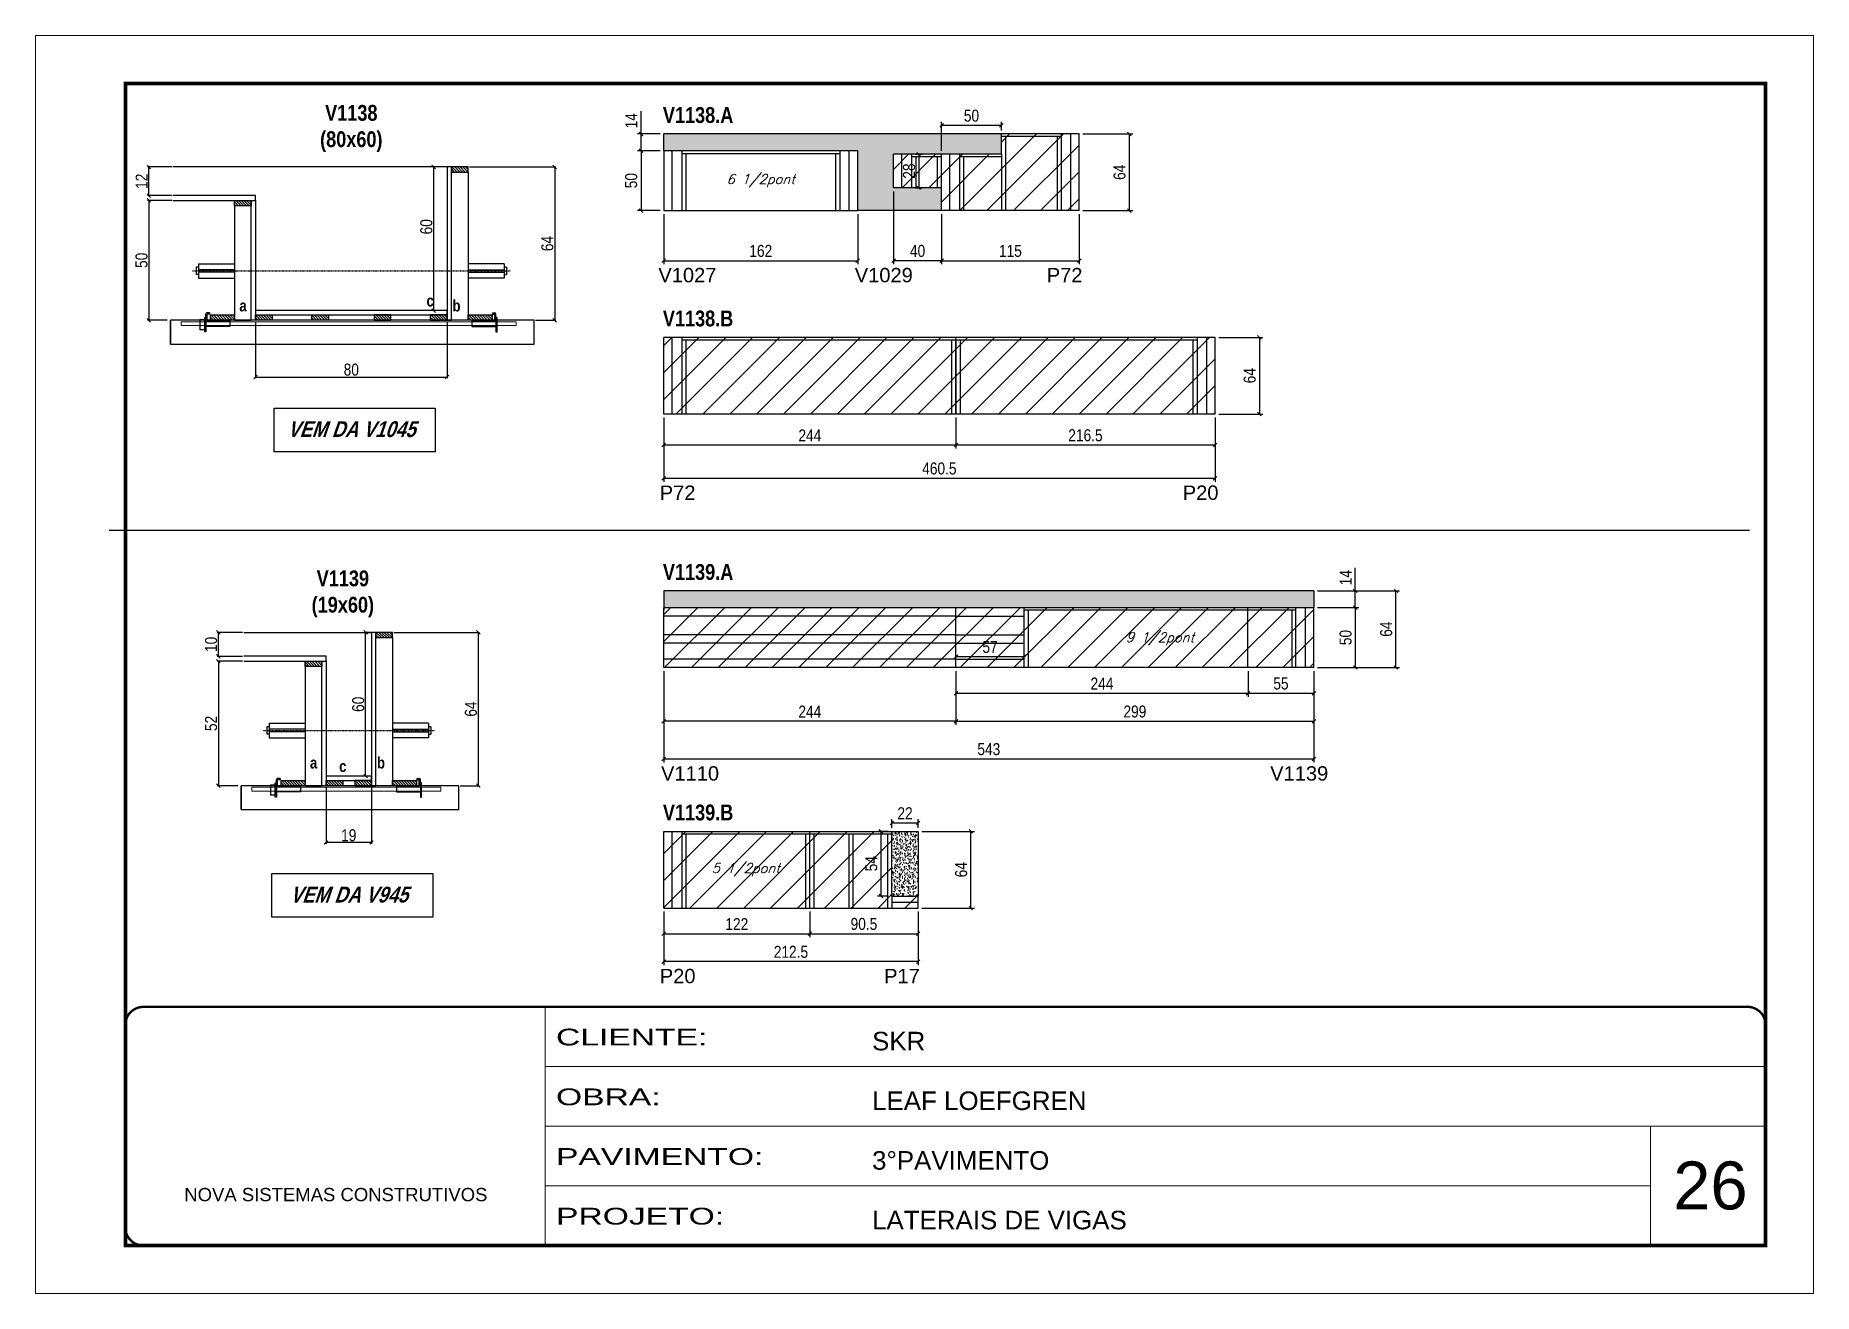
# Model space of a CAD drawing. Extents: x 3309 to 9563, y -2522 to 14608.
# Drawn here: x 4908 to 6393, y 6666 to 7716 of the extents above; entities that cross this region are included whole.
import ezdxf

# ---------------------------------------------------------------- set-up
doc = ezdxf.new("R2010")
doc.units = 0
for name, pattern in [('CONTINUO', [0]), ('DASHED', [0.75, 0.5, -0.25]), ('HIDDEN', [0.375, 0.25, -0.125])]:
    doc.linetypes.add(name, pattern=pattern)
for name, color, linetype in [('5', 5, 'Continuous'), ('barrote', 251, 'Continuous'), ('COTA', 241, 'Continuous'), ('detalhes', 4, 'Continuous'), ('NOMENCLATURA', 7, 'Continuous'), ('Painéis', 200, 'Continuous'), ('presilha', 1, 'Continuous'), ('SARR_2.2x10', 60, 'Continuous'), ('SARR_2.2x7', 40, 'Continuous'), ('SARR_3.5x7', 81, 'Continuous'), ('TENSOR', 3, 'Continuous'), ('texto', 7, 'Continuous')]:
    doc.layers.add(name, color=color, linetype=linetype)
for name, color, linetype, lineweight in [('CARIMBO', 255, 'Continuous', 9), ('CONCRETO', 251, 'Continuous', 25), ('Folhas', 255, 'Continuous', 9), ('Hachura', 251, 'Continuous', 9), ('SARRAFO DE PRESSAO', 251, 'DASHED', 9), ('SCO-___-LAJ', 2, 'Continuous', 0)]:
    doc.layers.add(name, color=color, linetype=linetype, lineweight=lineweight)
doc.styles.add('ARIAL', font='arial.ttf')
doc.styles.add('COTA TECNICA', font='techl___.ttf', dxfattribs={"height": 10})
doc.styles.add('COTA TECNICA 2X', font='techl___.ttf', dxfattribs={"height": 10})
doc.styles.add('Romans', font='romans.shx')
doc.styles.get("Standard").update_dxf_attribs({"font": 'arial.ttf'})
doc.styles.add('TECNICA', font='techb___.ttf', dxfattribs={"height": 10})
doc.styles.add('Tecnologia', font='')
doc.styles.get('Tecnologia').set_extended_font_data('Forgotten Futurist')
doc.dimstyles.new('PAINEL', dxfattribs={"dimtxt": 10, "dimasz": 3, "dimexe": 3, "dimexo": 3, "dimgap": 3, "dimtad": 1, "dimdec": 1, "dimzin": 12, "dimdsep": 46, "dimtxsty": 'COTA TECNICA', "dimblk1": 'OBLIQUE', "dimblk2": 'OBLIQUE', "dimsah": 1, "dimcen": 0.9, "dimclrd": 4, "dimclre": 4, "dimclrt": 240, "dimadec": 1, "dimazin": 3, "dimtfac": 1, "dimtdec": 1, "dimtmove": 0, "dimatfit": 3, "dimfxl": 1, "dimtolj": 1, "dimtzin": 12, "dimarcsym": 0})
doc.dimstyles.new('SECAO', dxfattribs={"dimscale": 0.333333, "dimtxt": 5, "dimasz": 9, "dimexe": 3, "dimexo": 3, "dimgap": 3, "dimtad": 1, "dimdec": 1, "dimlfac": 0.5, "dimzin": 12, "dimdsep": 46, "dimtxsty": 'COTA TECNICA 2X', "dimblk1": 'OBLIQUE', "dimblk2": 'OBLIQUE', "dimsah": 1, "dimcen": 0.9, "dimclrd": 4, "dimclre": 4, "dimclrt": 240, "dimadec": 1, "dimazin": 3, "dimtfac": 1, "dimtdec": 1, "dimtmove": 0, "dimatfit": 3, "dimfxl": 1, "dimtolj": 1, "dimtzin": 12, "dimarcsym": 0})
pattern_1 = [(135, (38374.0356, -116033.3697), (-1.122532015, -1.122532015), [])]
pattern_2 = [(45, (-1598.5, 0), (-11.22532, 11.22532), [])]
pattern_3 = [(135, (38386.0762, -116421.9418), (-1.122532015, -1.122532015), [])]
pattern_4 = [(50, (-1598.5, -1142.467), (5.46554, -0.4781726), [0.5715, -6.2865]), (355, (-1598.5, -1142.467), (-1.0573026, 5.7317054), [0.4572, -5.0292175]), (100.451445, (-1598.0445, -1142.507), (4.4082374, 5.2535326), [0.4857003, -5.3427073]), (46.1842, (-1598.5, -1140.943), (8.1323712, -1.26127), [0.85725, -9.42975]), (96.63556, (-1597.822, -1141.048), (7.122124, 7.422784), [0.728551, -8.014068]), (351.18415, (-1598.5, -1140.943), (7.122124, 7.422784), [0.685799, -7.543792]), (21, (-1597.738, -1141.324), (4.5484317, -3.067956), [0.5715, -6.2865]), (326, (-1597.738, -1141.324), (1.8540609, 5.525639), [0.4572, -5.0292]), (71.451445, (-1597.359, -1141.58), (6.4024926, 2.457683), [0.4857003, -5.342698]), (37.5, (-1598.5, -1142.4672), (0.0926581, 2.53665117), [0, -4.96824, 0, -5.1054, 0, -5.04825]), (7.5, (-1598.5, -1142.4672), (2.0045899, 3.00541724), [0, -2.91084, 0, -4.85394, 0, -1.92405]), (327.5, (-1600.1993, -1142.4672), (4.06771786, -0.17186232), [0, -1.905, 0, -5.9436, 0, -7.8867]), (317.5, (-1600.9613, -1142.467), (4.4438754, 0.7627947), [0, -2.4765, 0, -3.94716, 0, -5.6007])]

msp = doc.modelspace()

# ---------------------------------------------------------------- texts
at = {"layer": '5', "linetype": 'Continuous'}
for s, rotation, p in [('V1027', 0.00004, (5428.1, 7510.46)), ('V1029', 0.00004, (5592.12, 7510.46)), ('P72', 0.00004, (5752.49, 7510.46)), ('P72', 359.99996, (5429.23, 7328.83)), ('P20', 0.00004, (5866.09, 7328.83)), ('V1110', 0.00004, (5430.33, 7094.51)), ('V1139', 0.00004, (5939.13, 7094.51)), ('P20', 359.99996, (5429.28, 6925.36)), ('P17', 359.99996, (5616.67, 6925.36))]:
    msp.add_text(s, height=12, rotation=rotation, dxfattribs=at).set_placement(p)
at = {"layer": 'CARIMBO', "style": 'ARIAL'}
msp.add_text('26', height=40, dxfattribs=at).set_placement((6275.73, 6736.55))
at = {"layer": 'detalhes', "style": 'TECNICA'}
for s, p in [('a', (5078.12, 7486.16)), ('c', (5234.42, 7490.27)), ('b', (5256.1, 7486.15)), ('b', (5193.04, 7104.61)), ('a', (5137.06, 7104.62)), ('c', (5161.43, 7101.7))]:
    msp.add_text(s, height=9.6, dxfattribs=at).set_placement(p)
at = {"layer": 'NOMENCLATURA', "style": 'TECNICA'}
for s, p in [('V1138.A', (5431.85, 7643.47)), ('V1138.B', (5431.85, 7473.66)), ('V1139.A', (5431.85, 7262.04)), ('V1139.B', (5431.85, 7061.31))]:
    msp.add_text(s, height=13.2, dxfattribs=at).set_placement(p)
at = {"layer": 'NOMENCLATURA', "char_height": 13.2, "attachment_point": 2, "style": 'TECNICA'}
for s, insert in [('V1138\\P(80x60)', (5171.6, 7658.5)), ('V1139\\P(19x60)', (5164.54, 7269.92))]:
    msp.add_mtext_dynamic_manual_height_columns(s, width=300.2766, gutter_width=1, heights=[0], dxfattribs=dict(at, insert=insert))
at = {"layer": 'NOMENCLATURA', "char_height": 13.2, "width": 300.2766, "attachment_point": 2, "style": 'TECNICA'}
for s, insert in [('{\\Q19;VEM DA V1045}', (5171.6, 7394.48)), ('{\\Q19;VEM DA V945}', (5169.54, 7005.91))]:
    msp.add_mtext(s, dxfattribs=dict(at, insert=insert))
at = {"layer": 'texto', "color": 2, "char_height": 8, "attachment_point": 5, "style": 'Romans'}
for s, insert in [('{\\Q19;\\C256;6 1/2pont}', (5513.56, 7595.29)), ('{\\Q19;\\C256;9 1/2pont}', (5847.06, 7212.85)), ('{\\Q19;\\C256;5 1/2pont}', (5501.06, 7020.12))]:
    msp.add_mtext(s, dxfattribs=dict(at, insert=insert))

# ---------------------------------------------------------------- blocks, each defined once
blk = doc.blocks.new('9999999999')
at = {"color": 30, "linetype": 'CONTINUO'}
for p, q in [((98564.6, 34230.2), (98564.6, 34429.4)), ((98564.6, 34379.6), (99584, 34379.6)), ((98564.6, 34329.8), (99488, 34329.8)), ((99584, 34329.8), (99488, 34329.8)), ((99488, 34329.8), (99488, 34230.2)), ((98564.6, 34280), (99488, 34280))]:
    blk.add_line(p, q, dxfattribs=at)
at = {"color": 30, "linetype": 'CONTINUO', "const_width": 2}
blk.add_lwpolyline([(99584, 34230.2), (99584, 34414.4, 0.414214), (99569, 34429.4), (98229, 34429.4, 0.414214), (98214, 34414.4), (98214, 34245.2, 0.414214), (98229, 34230.2), (99584, 34230.2)], format="xyb", dxfattribs=at)
at = {"layer": 'Folhas'}
blk.add_lwpolyline([(98139, 34190.2), (99624, 34190.2), (99624, 35240.2), (98139, 35240.2)], close=True, dxfattribs=at)
at = {"layer": 'Folhas', "color": 30, "const_width": 3}
blk.add_lwpolyline([(98214, 34230.2), (99584, 34230.2), (99584, 35200.2), (98214, 35200.2)], close=True, dxfattribs=at)
at = {"color": 7, "linetype": 'Continuous', "ltscale": 5, "style": 'ARIAL'}
for s, height, p in [('SKR', 15.48, (98837.7, 34393.1)), ('LEAF LOEFGREN', 15.483, (98837.7, 34343.3)), ('3°PAVIMENTO', 15.483, (98837.7, 34293.5)), ('NOVA SISTEMAS CONSTRUTIVOS', 11.059, (98263.2, 34267.2)), ('LATERAIS DE VIGAS', 15.483, (98837.7, 34243.7))]:
    blk.add_text(s, height=height, dxfattribs=at).set_placement(p)
at = {"layer": 'Folhas', "color": 7, "style": 'Tecnologia', "width": 1.5}
for s, p in [('CLIENTE:', (98573.7, 34397.2)), ('OBRA:', (98573.7, 34347.3)), ('PAVIMENTO:', (98573.7, 34297.5)), ('PROJETO:', (98573.7, 34247.7))]:
    blk.add_text(s, height=14, dxfattribs=at).set_placement(p)
blk = doc.blocks.new('PRESILHA METÁLICA 1')
at = {"layer": 'presilha'}
for p, q in [((0, 13), (6, 13)), ((0, 13), (0, 0)), ((6, 0), (0, 0)), ((6, 15.5), (7.5, 15.5)), ((6, -2.5), (6, 15.5)), ((6, 13), (6, 0)), ((7.5, 10.6), (7.5, 19.9)), ((7.5, 15.5), (7.5, -2.5)), ((37.5, 4.1), (7.5, 4.1)), ((12, 21), (8.6, 21)), ((9, 11.6), (9, 18.9)), ((12, 19.5), (9.6, 19.5)), ((37.5, 11), (9.6, 11)), ((12, 21), (12, 19.5)), ((37.5, 11), (37.5, 4.1)), ((7.5, -2.5), (6, -2.5))]:
    blk.add_line(p, q, dxfattribs=at)
for centre, radius, start, end in [((8.6, 19.9), 1.14, 90, 180), ((9.6, 18.9), 0.57, 90, 180), ((9.6, 11.6), 0.57, 180, 270)]:
    blk.add_arc(centre, radius, start, end, dxfattribs=at)
blk = doc.blocks.new('PRESILHA METÁLICA 2')
at = {"layer": 'presilha'}
for p, q in [((-5.2, 23.5), (-5.2, 22)), ((-5.2, 23.5), (-1.9, 23.5)), ((-0.8, 14.6), (-0.8, 22.4)), ((-30.8, 13.5), (-30.8, 6.6)), ((-30.8, 13.5), (-2.8, 13.5)), ((-30.8, 6.6), (-0.8, 6.6)), ((-5.2, 22), (-2.8, 22)), ((-2.2, 14.1), (-2.2, 21.4)), ((0.8, 18), (-0.8, 18)), ((-0.8, 18), (-0.8, 0)), ((-0.8, 0), (0.8, 0)), ((0.8, 0), (0.8, 18))]:
    blk.add_line(p, q, dxfattribs=at)
for centre, radius, start, end in [((-1.9, 22.4), 1.14, 0, 90), ((-2.8, 21.4), 0.57, 0, 90), ((-2.8, 14.1), 0.57, 270, 0)]:
    blk.add_arc(centre, radius, start, end, dxfattribs=at)
blk = doc.blocks.new('_Oblique')
at = {"color": 0, "linetype": 'ByBlock', "lineweight": -2}
blk.add_line((-0.5, -0.5), (0.5, 0.5), dxfattribs=at)
blk = doc.blocks.new('*D906')
at = {"layer": 'COTA', "color": 4, "lineweight": -2, "transparency": 16777216}
for p, q in [((5021.9, 7578.8), (5001.5, 7578.8)), ((5002.5, 7578.8), (5002.5, 7478.8)), ((5017.8, 7478.8), (5001.5, 7478.8))]:
    blk.add_line(p, q, dxfattribs=at)
at = {"layer": 'Defpoints', "color": 0, "transparency": 16777216}
for p in [(5022.9, 7578.8), (5002.5, 7478.8), (5018.8, 7478.8)]:
    blk.add_point(p, dxfattribs=at)
at = {"layer": 'COTA', "color": 4, "lineweight": -2, "transparency": 16777216, "xscale": 3, "yscale": 3, "zscale": 3}
for p, rotation in [((5002.5, 7578.8), 90), ((5002.5, 7478.8), 270)]:
    blk.add_blockref('_Oblique', p, dxfattribs=dict(at, rotation=rotation))
at = {"layer": 'COTA', "color": 240, "transparency": 16777216, "insert": (4996.4, 7528.8), "char_height": 10, "attachment_point": 5, "rotation": 90, "style": 'COTA TECNICA 2X'}
blk.add_mtext('\\A1;50', dxfattribs=at)
blk = doc.blocks.new('*D907')
at = {"layer": 'COTA', "color": 4, "lineweight": -2, "transparency": 16777216}
for p, q in [((5270.2, 7606.8), (5342.5, 7606.8)), ((5341.5, 7606.8), (5341.5, 7478.8)), ((5325.4, 7478.8), (5342.5, 7478.8))]:
    blk.add_line(p, q, dxfattribs=at)
at = {"layer": 'Defpoints', "color": 0, "transparency": 16777216}
for p in [(5269.2, 7606.8), (5324.4, 7478.8), (5341.5, 7478.8)]:
    blk.add_point(p, dxfattribs=at)
at = {"layer": 'COTA', "color": 4, "lineweight": -2, "transparency": 16777216, "xscale": 3, "yscale": 3, "zscale": 3}
for p, rotation in [((5341.5, 7606.8), 90), ((5341.5, 7478.8), 270)]:
    blk.add_blockref('_Oblique', p, dxfattribs=dict(at, rotation=rotation))
at = {"layer": 'COTA', "color": 240, "transparency": 16777216, "insert": (5335.4, 7542.8), "char_height": 10, "attachment_point": 5, "rotation": 90, "style": 'COTA TECNICA 2X'}
blk.add_mtext('\\A1;64', dxfattribs=at)
blk = doc.blocks.new('*D908')
at = {"layer": 'COTA', "color": 4, "lineweight": -2, "transparency": 16777216}
for p, q in [((5250.6, 7606.8), (5239.4, 7606.8)), ((5240.4, 7486.8), (5240.4, 7606.8)), ((5250.6, 7486.8), (5239.4, 7486.8))]:
    blk.add_line(p, q, dxfattribs=at)
at = {"layer": 'Defpoints', "color": 0, "transparency": 16777216}
for p in [(5240.4, 7606.8), (5251.6, 7606.8), (5251.6, 7486.8)]:
    blk.add_point(p, dxfattribs=at)
at = {"layer": 'COTA', "color": 4, "lineweight": -2, "transparency": 16777216, "xscale": 3, "yscale": 3, "zscale": 3}
for p, rotation in [((5240.4, 7606.8), 90), ((5240.4, 7486.8), 270)]:
    blk.add_blockref('_Oblique', p, dxfattribs=dict(at, rotation=rotation))
at = {"layer": 'COTA', "color": 240, "transparency": 16777216, "insert": (5234.3, 7556.8), "char_height": 10, "attachment_point": 5, "rotation": 90, "style": 'COTA TECNICA 2X'}
blk.add_mtext('\\A1;60', dxfattribs=at)
blk = doc.blocks.new('*D911')
at = {"layer": 'COTA', "color": 4, "lineweight": -2, "transparency": 16777216}
for p, q in [((5021.9, 7606.8), (5001.5, 7606.8)), ((5002.5, 7582.8), (5002.5, 7606.8)), ((5021.9, 7582.8), (5001.5, 7582.8))]:
    blk.add_line(p, q, dxfattribs=at)
at = {"layer": 'Defpoints', "color": 0, "transparency": 16777216}
for p in [(5002.5, 7606.8), (5022.9, 7606.8), (5022.9, 7582.8)]:
    blk.add_point(p, dxfattribs=at)
at = {"layer": 'COTA', "color": 4, "lineweight": -2, "transparency": 16777216, "xscale": 3, "yscale": 3, "zscale": 3}
for p, rotation in [((5002.5, 7606.8), 90), ((5002.5, 7582.8), 270)]:
    blk.add_blockref('_Oblique', p, dxfattribs=dict(at, rotation=rotation))
at = {"layer": 'COTA', "color": 240, "transparency": 16777216, "insert": (4996.5, 7594.8), "char_height": 10, "attachment_point": 5, "rotation": 90, "style": 'COTA TECNICA 2X'}
blk.add_mtext('\\A1;12', dxfattribs=at)
blk = doc.blocks.new('*D912')
at = {"layer": 'COTA', "color": 4, "lineweight": -2, "transparency": 16777216}
for p, q in [((5091.6, 7477.8), (5091.6, 7430.3)), ((5251.6, 7477.8), (5251.6, 7430.3)), ((5091.6, 7431.3), (5251.6, 7431.3))]:
    blk.add_line(p, q, dxfattribs=at)
at = {"layer": 'Defpoints', "color": 0, "transparency": 16777216}
for p in [(5091.6, 7478.8), (5251.6, 7478.8), (5251.6, 7431.3)]:
    blk.add_point(p, dxfattribs=at)
at = {"layer": 'COTA', "color": 4, "lineweight": -2, "transparency": 16777216, "xscale": 3, "yscale": 3, "zscale": 3, "rotation": 180}
blk.add_blockref('_Oblique', (5091.6, 7431.3), dxfattribs=at)
at = {"layer": 'COTA', "color": 4, "lineweight": -2, "transparency": 16777216, "xscale": 3, "yscale": 3, "zscale": 3}
blk.add_blockref('_Oblique', (5251.6, 7431.3), dxfattribs=at)
at = {"layer": 'COTA', "color": 240, "transparency": 16777216, "insert": (5171.6, 7437.5), "char_height": 10, "attachment_point": 5, "style": 'COTA TECNICA 2X'}
blk.add_mtext('\\A1;80', dxfattribs=at)
blk = doc.blocks.new('*D904')
at = {"layer": 'COTA', "color": 4, "linetype": 'ByBlock', "lineweight": -2, "transparency": 16777216}
for p, q in [((5676.6, 7397.5), (5676.6, 7371.6)), ((5893.1, 7397.5), (5893.1, 7371.6)), ((5893.1, 7374.6), (5676.6, 7374.6))]:
    blk.add_line(p, q, dxfattribs=at)
at = {"layer": 'Defpoints', "color": 0, "linetype": 'ByBlock', "transparency": 16777216}
for p in [(5676.6, 7400.5), (5893.1, 7400.5), (5676.6, 7374.6)]:
    blk.add_point(p, dxfattribs=at)
at = {"layer": 'COTA', "color": 4, "linetype": 'ByBlock', "lineweight": -2, "transparency": 16777216, "xscale": 3, "yscale": 3, "zscale": 3, "rotation": 180}
blk.add_blockref('_Oblique', (5676.6, 7374.6), dxfattribs=at)
at = {"layer": 'COTA', "color": 4, "linetype": 'ByBlock', "lineweight": -2, "transparency": 16777216, "xscale": 3, "yscale": 3, "zscale": 3}
blk.add_blockref('_Oblique', (5893.1, 7374.6), dxfattribs=at)
at = {"layer": 'COTA', "color": 240, "linetype": 'ByBlock', "transparency": 16777216, "insert": (5784.8, 7382.7), "char_height": 10, "attachment_point": 5, "style": 'COTA TECNICA'}
blk.add_mtext('\\A1;216.5', dxfattribs=at)
blk = doc.blocks.new('*D905')
at = {"layer": 'COTA', "color": 4, "linetype": 'ByBlock', "lineweight": -2, "transparency": 16777216}
for p, q in [((5432.6, 7397.5), (5432.6, 7371.6)), ((5676.6, 7397.5), (5676.6, 7371.6)), ((5676.6, 7374.6), (5432.6, 7374.6))]:
    blk.add_line(p, q, dxfattribs=at)
at = {"layer": 'Defpoints', "color": 0, "linetype": 'ByBlock', "transparency": 16777216}
for p in [(5432.6, 7400.5), (5676.6, 7400.5), (5432.6, 7374.6)]:
    blk.add_point(p, dxfattribs=at)
at = {"layer": 'COTA', "color": 4, "linetype": 'ByBlock', "lineweight": -2, "transparency": 16777216, "xscale": 3, "yscale": 3, "zscale": 3, "rotation": 180}
blk.add_blockref('_Oblique', (5432.6, 7374.6), dxfattribs=at)
at = {"layer": 'COTA', "color": 4, "linetype": 'ByBlock', "lineweight": -2, "transparency": 16777216, "xscale": 3, "yscale": 3, "zscale": 3}
blk.add_blockref('_Oblique', (5676.6, 7374.6), dxfattribs=at)
at = {"layer": 'COTA', "color": 240, "linetype": 'ByBlock', "transparency": 16777216, "insert": (5554.6, 7382.6), "char_height": 10, "attachment_point": 5, "style": 'COTA TECNICA'}
blk.add_mtext('\\A1;244', dxfattribs=at)
blk = doc.blocks.new('*D909')
at = {"layer": 'COTA', "color": 4, "linetype": 'ByBlock', "lineweight": -2, "transparency": 16777216}
for p, q in [((5432.6, 7397.5), (5432.6, 7343.8)), ((5893.1, 7397.5), (5893.1, 7343.8)), ((5893.1, 7346.8), (5432.6, 7346.8))]:
    blk.add_line(p, q, dxfattribs=at)
at = {"layer": 'Defpoints', "color": 0, "linetype": 'ByBlock', "transparency": 16777216}
for p in [(5432.6, 7400.5), (5893.1, 7400.5), (5432.6, 7346.8)]:
    blk.add_point(p, dxfattribs=at)
at = {"layer": 'COTA', "color": 4, "linetype": 'ByBlock', "lineweight": -2, "transparency": 16777216, "xscale": 3, "yscale": 3, "zscale": 3, "rotation": 180}
blk.add_blockref('_Oblique', (5432.6, 7346.8), dxfattribs=at)
at = {"layer": 'COTA', "color": 4, "linetype": 'ByBlock', "lineweight": -2, "transparency": 16777216, "xscale": 3, "yscale": 3, "zscale": 3}
blk.add_blockref('_Oblique', (5893.1, 7346.8), dxfattribs=at)
at = {"layer": 'COTA', "color": 240, "linetype": 'ByBlock', "transparency": 16777216, "insert": (5662.8, 7355), "char_height": 10, "attachment_point": 5, "style": 'COTA TECNICA'}
blk.add_mtext('\\A1;460.5', dxfattribs=at)
blk = doc.blocks.new('*D910')
at = {"layer": 'COTA', "color": 4, "lineweight": -2, "transparency": 16777216}
for p, q in [((5896.1, 7464.5), (5933.1, 7464.5)), ((5930.1, 7464.5), (5930.1, 7400.5)), ((5896.1, 7400.5), (5933.1, 7400.5))]:
    blk.add_line(p, q, dxfattribs=at)
at = {"layer": 'Defpoints', "color": 0, "transparency": 16777216}
for p in [(5893.1, 7464.5, 0), (5893.1, 7400.5, 0), (5930.1, 7400.5)]:
    blk.add_point(p, dxfattribs=at)
at = {"layer": 'COTA', "color": 4, "lineweight": -2, "transparency": 16777216, "xscale": 3, "yscale": 3, "zscale": 3}
for p, rotation in [((5930.1, 7464.5), 90), ((5930.1, 7400.5), 270)]:
    blk.add_blockref('_Oblique', p, dxfattribs=dict(at, rotation=rotation))
at = {"layer": 'COTA', "color": 240, "transparency": 16777216, "insert": (5922, 7432.5), "char_height": 10, "attachment_point": 5, "rotation": 90, "style": 'COTA TECNICA'}
blk.add_mtext('\\A1;64', dxfattribs=at)
blk = doc.blocks.new('*D913')
at = {"layer": 'COTA', "color": 4, "lineweight": -2, "transparency": 16777216}
for p, q in [((5664.6, 7567.3), (5664.6, 7525.5)), ((5779.6, 7567.3), (5779.6, 7525.5)), ((5664.6, 7528.5), (5779.6, 7528.5))]:
    blk.add_line(p, q, dxfattribs=at)
at = {"layer": 'Defpoints', "color": 0, "transparency": 16777216}
for p in [(5664.6, 7570.3), (5779.6, 7570.3), (5779.6, 7528.5)]:
    blk.add_point(p, dxfattribs=at)
at = {"layer": 'COTA', "color": 4, "lineweight": -2, "transparency": 16777216, "xscale": 3, "yscale": 3, "zscale": 3, "rotation": 180}
blk.add_blockref('_Oblique', (5664.6, 7528.5), dxfattribs=at)
at = {"layer": 'COTA', "color": 4, "lineweight": -2, "transparency": 16777216, "xscale": 3, "yscale": 3, "zscale": 3}
blk.add_blockref('_Oblique', (5779.6, 7528.5), dxfattribs=at)
at = {"layer": 'COTA', "color": 240, "transparency": 16777216, "insert": (5722.1, 7536.6), "char_height": 10, "attachment_point": 5, "style": 'COTA TECNICA'}
blk.add_mtext('\\A1;115', dxfattribs=at)
blk = doc.blocks.new('*D914')
at = {"layer": 'COTA', "color": 4, "lineweight": -2, "transparency": 16777216}
for p, q in [((5432.6, 7567.3), (5432.6, 7525.5)), ((5594.6, 7567.3), (5594.6, 7525.5)), ((5432.6, 7528.5), (5594.6, 7528.5))]:
    blk.add_line(p, q, dxfattribs=at)
at = {"layer": 'Defpoints', "color": 0, "transparency": 16777216}
for p in [(5432.6, 7570.3), (5594.6, 7570.3), (5594.6, 7528.5)]:
    blk.add_point(p, dxfattribs=at)
at = {"layer": 'COTA', "color": 4, "lineweight": -2, "transparency": 16777216, "xscale": 3, "yscale": 3, "zscale": 3, "rotation": 180}
blk.add_blockref('_Oblique', (5432.6, 7528.5), dxfattribs=at)
at = {"layer": 'COTA', "color": 4, "lineweight": -2, "transparency": 16777216, "xscale": 3, "yscale": 3, "zscale": 3}
blk.add_blockref('_Oblique', (5594.6, 7528.5), dxfattribs=at)
at = {"layer": 'COTA', "color": 240, "transparency": 16777216, "insert": (5513.6, 7536.6), "char_height": 10, "attachment_point": 5, "style": 'COTA TECNICA'}
blk.add_mtext('\\A1;162', dxfattribs=at)
blk = doc.blocks.new('*D915')
at = {"layer": 'COTA', "color": 4, "lineweight": -2, "transparency": 16777216}
for p, q in [((5664.6, 7620.3), (5664.6, 7644.4)), ((5714.6, 7641.4), (5664.6, 7641.4)), ((5714.6, 7637.3), (5714.6, 7644.4))]:
    blk.add_line(p, q, dxfattribs=at)
at = {"layer": 'Defpoints', "color": 0, "transparency": 16777216}
for p in [(5664.6, 7641.4), (5714.6, 7634.3), (5664.6, 7617.3)]:
    blk.add_point(p, dxfattribs=at)
at = {"layer": 'COTA', "color": 4, "lineweight": -2, "transparency": 16777216, "xscale": 3, "yscale": 3, "zscale": 3, "rotation": 180}
blk.add_blockref('_Oblique', (5664.6, 7641.4), dxfattribs=at)
at = {"layer": 'COTA', "color": 4, "lineweight": -2, "transparency": 16777216, "xscale": 3, "yscale": 3, "zscale": 3}
blk.add_blockref('_Oblique', (5714.6, 7641.4), dxfattribs=at)
at = {"layer": 'COTA', "color": 240, "transparency": 16777216, "insert": (5689.6, 7649.5), "char_height": 10, "attachment_point": 5, "style": 'COTA TECNICA'}
blk.add_mtext('\\A1;50', dxfattribs=at)
blk = doc.blocks.new('*D916')
at = {"layer": 'COTA', "color": 4, "lineweight": -2, "transparency": 16777216}
for p, q in [((5782.6, 7634.3), (5824.4, 7634.3)), ((5821.4, 7634.3), (5821.4, 7570.3)), ((5782.6, 7570.3), (5824.4, 7570.3))]:
    blk.add_line(p, q, dxfattribs=at)
at = {"layer": 'Defpoints', "color": 0, "transparency": 16777216}
for p in [(5779.6, 7634.3), (5779.6, 7570.3), (5821.4, 7570.3)]:
    blk.add_point(p, dxfattribs=at)
at = {"layer": 'COTA', "color": 4, "lineweight": -2, "transparency": 16777216, "xscale": 3, "yscale": 3, "zscale": 3}
for p, rotation in [((5821.4, 7634.3), 90), ((5821.4, 7570.3), 270)]:
    blk.add_blockref('_Oblique', p, dxfattribs=dict(at, rotation=rotation))
at = {"layer": 'COTA', "color": 240, "transparency": 16777216, "insert": (5813.3, 7602.3), "char_height": 10, "attachment_point": 5, "rotation": 90, "style": 'COTA TECNICA'}
blk.add_mtext('\\A1;64', dxfattribs=at)
blk = doc.blocks.new('*D917')
at = {"layer": 'COTA', "color": 4, "lineweight": -2, "transparency": 16777216}
for p, q in [((5624.6, 7586.3), (5624.6, 7525.5)), ((5664.6, 7567.3), (5664.6, 7525.5)), ((5664.6, 7528.5), (5624.6, 7528.5))]:
    blk.add_line(p, q, dxfattribs=at)
at = {"layer": 'Defpoints', "color": 0, "transparency": 16777216}
for p in [(5624.6, 7589.3), (5664.6, 7570.3), (5624.6, 7528.5)]:
    blk.add_point(p, dxfattribs=at)
at = {"layer": 'COTA', "color": 4, "lineweight": -2, "transparency": 16777216, "xscale": 3, "yscale": 3, "zscale": 3, "rotation": 180}
blk.add_blockref('_Oblique', (5624.6, 7528.5), dxfattribs=at)
at = {"layer": 'COTA', "color": 4, "lineweight": -2, "transparency": 16777216, "xscale": 3, "yscale": 3, "zscale": 3}
blk.add_blockref('_Oblique', (5664.6, 7528.5), dxfattribs=at)
at = {"layer": 'COTA', "color": 240, "transparency": 16777216, "insert": (5644.6, 7536.6), "char_height": 10, "attachment_point": 5, "style": 'COTA TECNICA'}
blk.add_mtext('\\A1;40', dxfattribs=at)
blk = doc.blocks.new('*D918')
at = {"layer": 'COTA', "color": 4, "lineweight": -2, "transparency": 16777216}
for p, q in [((5429.6, 7620.3), (5410.6, 7620.3)), ((5413.6, 7620.3), (5413.6, 7570.3)), ((5429.6, 7570.3), (5410.6, 7570.3))]:
    blk.add_line(p, q, dxfattribs=at)
at = {"layer": 'Defpoints', "color": 0, "transparency": 16777216}
for p in [(5432.6, 7620.3), (5413.6, 7570.3), (5432.6, 7570.3)]:
    blk.add_point(p, dxfattribs=at)
at = {"layer": 'COTA', "color": 4, "lineweight": -2, "transparency": 16777216, "xscale": 3, "yscale": 3, "zscale": 3}
for p, rotation in [((5413.6, 7620.3), 90), ((5413.6, 7570.3), 270)]:
    blk.add_blockref('_Oblique', p, dxfattribs=dict(at, rotation=rotation))
at = {"layer": 'COTA', "color": 240, "transparency": 16777216, "insert": (5405.4, 7595.3), "char_height": 10, "attachment_point": 5, "rotation": 90, "style": 'COTA TECNICA'}
blk.add_mtext('\\A1;50', dxfattribs=at)
blk = doc.blocks.new('*D919')
at = {"layer": 'COTA', "color": 4, "lineweight": -2, "transparency": 16777216}
for p, q in [((5413.6, 7634.3), (5413.6, 7653.4)), ((5429.6, 7634.3), (5410.6, 7634.3)), ((5413.6, 7620.3), (5413.6, 7634.3)), ((5429.6, 7620.3), (5410.6, 7620.3))]:
    blk.add_line(p, q, dxfattribs=at)
at = {"layer": 'Defpoints', "color": 0, "transparency": 16777216}
for p in [(5413.6, 7634.3), (5432.6, 7634.3), (5432.6, 7620.3)]:
    blk.add_point(p, dxfattribs=at)
at = {"layer": 'COTA', "color": 4, "lineweight": -2, "transparency": 16777216, "xscale": 3, "yscale": 3, "zscale": 3}
for p, rotation in [((5413.6, 7634.3), 90), ((5413.6, 7620.3), 270)]:
    blk.add_blockref('_Oblique', p, dxfattribs=dict(at, rotation=rotation))
at = {"layer": 'COTA', "color": 240, "transparency": 16777216, "insert": (5405.5, 7645.3), "char_height": 10, "attachment_point": 5, "rotation": 90, "style": 'COTA TECNICA'}
blk.add_mtext('\\A1;14', dxfattribs=at)
blk = doc.blocks.new('*D920')
at = {"layer": 'COTA', "color": 4, "lineweight": -2, "transparency": 16777216}
for p, q in [((5642.6, 7617.3), (5648.6, 7617.3)), ((5645.6, 7617.3), (5645.6, 7589.3)), ((5642.6, 7589.3), (5648.6, 7589.3))]:
    blk.add_line(p, q, dxfattribs=at)
at = {"layer": 'Defpoints', "color": 0, "transparency": 16777216}
for p in [(5639.6, 7617.3), (5639.6, 7589.3), (5645.6, 7589.3)]:
    blk.add_point(p, dxfattribs=at)
at = {"layer": 'COTA', "color": 4, "lineweight": -2, "transparency": 16777216, "xscale": 3, "yscale": 3, "zscale": 3}
for p, rotation in [((5645.6, 7617.3), 90), ((5645.6, 7589.3), 270)]:
    blk.add_blockref('_Oblique', p, dxfattribs=dict(at, rotation=rotation))
at = {"layer": 'COTA', "color": 240, "transparency": 16777216, "insert": (5637.5, 7603.3), "char_height": 10, "attachment_point": 5, "rotation": 90, "style": 'COTA TECNICA'}
blk.add_mtext('\\A1;28', dxfattribs=at)
blk = doc.blocks.new('*D3054')
at = {"layer": 'COTA', "color": 4, "lineweight": -2, "transparency": 16777216}
for p, q in [((5150.5, 7089.2), (5150.5, 7041.8)), ((5188.5, 7089.2), (5188.5, 7041.8)), ((5188.5, 7042.8), (5150.5, 7042.8))]:
    blk.add_line(p, q, dxfattribs=at)
at = {"layer": 'Defpoints', "color": 0, "transparency": 16777216}
for p in [(5150.5, 7090.2), (5188.5, 7090.2), (5150.5, 7042.8)]:
    blk.add_point(p, dxfattribs=at)
at = {"layer": 'COTA', "color": 4, "lineweight": -2, "transparency": 16777216, "xscale": 3, "yscale": 3, "zscale": 3, "rotation": 180}
blk.add_blockref('_Oblique', (5150.5, 7042.8), dxfattribs=at)
at = {"layer": 'COTA', "color": 4, "lineweight": -2, "transparency": 16777216, "xscale": 3, "yscale": 3, "zscale": 3}
blk.add_blockref('_Oblique', (5188.5, 7042.8), dxfattribs=at)
at = {"layer": 'COTA', "color": 240, "transparency": 16777216, "insert": (5169.5, 7048.8), "char_height": 10, "attachment_point": 5, "style": 'COTA TECNICA 2X'}
blk.add_mtext('\\A1;19', dxfattribs=at)
blk = doc.blocks.new('*D3055')
at = {"layer": 'COTA', "color": 4, "lineweight": -2, "transparency": 16777216}
for p, q in [((5207.1, 7218.2), (5278.6, 7218.2)), ((5277.6, 7218.2), (5277.6, 7090.2)), ((5262.4, 7090.2), (5278.6, 7090.2))]:
    blk.add_line(p, q, dxfattribs=at)
at = {"layer": 'Defpoints', "color": 0, "transparency": 16777216}
for p in [(5206.1, 7218.2), (5261.4, 7090.2), (5277.6, 7090.2)]:
    blk.add_point(p, dxfattribs=at)
at = {"layer": 'COTA', "color": 4, "lineweight": -2, "transparency": 16777216, "xscale": 3, "yscale": 3, "zscale": 3}
for p, rotation in [((5277.6, 7218.2), 90), ((5277.6, 7090.2), 270)]:
    blk.add_blockref('_Oblique', p, dxfattribs=dict(at, rotation=rotation))
at = {"layer": 'COTA', "color": 240, "transparency": 16777216, "insert": (5271.5, 7154.2), "char_height": 10, "attachment_point": 5, "rotation": 90, "style": 'COTA TECNICA 2X'}
blk.add_mtext('\\A1;64', dxfattribs=at)
blk = doc.blocks.new('*D3056')
at = {"layer": 'COTA', "color": 4, "lineweight": -2, "transparency": 16777216}
for p, q in [((5080.8, 7194.2), (5059.6, 7194.2)), ((5060.6, 7194.2), (5060.6, 7090.2)), ((5076.7, 7090.2), (5059.6, 7090.2))]:
    blk.add_line(p, q, dxfattribs=at)
at = {"layer": 'Defpoints', "color": 0, "transparency": 16777216}
for p in [(5081.8, 7194.2, 0), (5060.6, 7090.2), (5077.7, 7090.2)]:
    blk.add_point(p, dxfattribs=at)
at = {"layer": 'COTA', "color": 4, "lineweight": -2, "transparency": 16777216, "xscale": 3, "yscale": 3, "zscale": 3}
for p, rotation in [((5060.6, 7194.2), 90), ((5060.6, 7090.2), 270)]:
    blk.add_blockref('_Oblique', p, dxfattribs=dict(at, rotation=rotation))
at = {"layer": 'COTA', "color": 240, "transparency": 16777216, "insert": (5054.5, 7142.2), "char_height": 10, "attachment_point": 5, "rotation": 90, "style": 'COTA TECNICA 2X'}
blk.add_mtext('\\A1;52', dxfattribs=at)
blk = doc.blocks.new('*D3057')
at = {"layer": 'COTA', "color": 4, "lineweight": -2, "transparency": 16777216}
for p, q in [((5187.5, 7218.2), (5182.5, 7218.2)), ((5183.5, 7098.2), (5183.5, 7218.2)), ((5187.5, 7098.2), (5182.5, 7098.2))]:
    blk.add_line(p, q, dxfattribs=at)
at = {"layer": 'Defpoints', "color": 0, "transparency": 16777216}
for p in [(5183.5, 7218.2), (5188.5, 7218.2), (5188.5, 7098.2)]:
    blk.add_point(p, dxfattribs=at)
at = {"layer": 'COTA', "color": 4, "lineweight": -2, "transparency": 16777216, "xscale": 3, "yscale": 3, "zscale": 3}
for p, rotation in [((5183.5, 7218.2), 90), ((5183.5, 7098.2), 270)]:
    blk.add_blockref('_Oblique', p, dxfattribs=dict(at, rotation=rotation))
at = {"layer": 'COTA', "color": 240, "transparency": 16777216, "insert": (5177.4, 7158.2), "char_height": 10, "attachment_point": 5, "rotation": 90, "style": 'COTA TECNICA 2X'}
blk.add_mtext('\\A1;60', dxfattribs=at)
blk = doc.blocks.new('*D3058')
at = {"layer": 'COTA', "color": 4, "lineweight": -2, "transparency": 16777216}
for p, q in [((5080.8, 7218.2), (5059.6, 7218.2)), ((5060.6, 7198.2), (5060.6, 7218.2)), ((5080.8, 7198.2), (5059.6, 7198.2))]:
    blk.add_line(p, q, dxfattribs=at)
at = {"layer": 'Defpoints', "color": 0, "transparency": 16777216}
for p in [(5060.6, 7218.2), (5081.8, 7218.2), (5081.8, 7198.2)]:
    blk.add_point(p, dxfattribs=at)
at = {"layer": 'COTA', "color": 4, "lineweight": -2, "transparency": 16777216, "xscale": 3, "yscale": 3, "zscale": 3}
for p, rotation in [((5060.6, 7218.2), 90), ((5060.6, 7198.2), 270)]:
    blk.add_blockref('_Oblique', p, dxfattribs=dict(at, rotation=rotation))
at = {"layer": 'COTA', "color": 240, "transparency": 16777216, "insert": (5054.5, 7208.2), "char_height": 10, "attachment_point": 5, "rotation": 90, "style": 'COTA TECNICA 2X'}
blk.add_mtext('\\A1;10', dxfattribs=at)
blk = doc.blocks.new('*D3059')
at = {"layer": 'COTA', "color": 4, "linetype": 'ByBlock', "lineweight": -2, "transparency": 16777216}
for p, q in [((5432.6, 7185.9), (5432.6, 7141)), ((5676.6, 7185.9), (5676.6, 7141)), ((5676.6, 7144), (5432.6, 7144))]:
    blk.add_line(p, q, dxfattribs=at)
at = {"layer": 'Defpoints', "color": 0, "linetype": 'ByBlock', "transparency": 16777216}
for p in [(5432.6, 7188.9), (5676.6, 7188.9), (5432.6, 7144)]:
    blk.add_point(p, dxfattribs=at)
at = {"layer": 'COTA', "color": 4, "linetype": 'ByBlock', "lineweight": -2, "transparency": 16777216, "xscale": 3, "yscale": 3, "zscale": 3, "rotation": 180}
blk.add_blockref('_Oblique', (5432.6, 7144), dxfattribs=at)
at = {"layer": 'COTA', "color": 4, "linetype": 'ByBlock', "lineweight": -2, "transparency": 16777216, "xscale": 3, "yscale": 3, "zscale": 3}
blk.add_blockref('_Oblique', (5676.6, 7144), dxfattribs=at)
at = {"layer": 'COTA', "color": 240, "linetype": 'ByBlock', "transparency": 16777216, "insert": (5554.6, 7152.1), "char_height": 10, "attachment_point": 5, "style": 'COTA TECNICA'}
blk.add_mtext('\\A1;244', dxfattribs=at)
blk = doc.blocks.new('*D3062')
at = {"layer": 'COTA', "color": 4, "linetype": 'ByBlock', "lineweight": -2, "transparency": 16777216}
for p, q in [((5432.6, 7185.9), (5432.6, 7109.5)), ((5975.6, 7185.9), (5975.6, 7109.5)), ((5975.6, 7112.5), (5432.6, 7112.5))]:
    blk.add_line(p, q, dxfattribs=at)
at = {"layer": 'Defpoints', "color": 0, "linetype": 'ByBlock', "transparency": 16777216}
for p in [(5432.6, 7188.9), (5975.6, 7188.9), (5432.6, 7112.5)]:
    blk.add_point(p, dxfattribs=at)
at = {"layer": 'COTA', "color": 4, "linetype": 'ByBlock', "lineweight": -2, "transparency": 16777216, "xscale": 3, "yscale": 3, "zscale": 3, "rotation": 180}
blk.add_blockref('_Oblique', (5432.6, 7112.5), dxfattribs=at)
at = {"layer": 'COTA', "color": 4, "linetype": 'ByBlock', "lineweight": -2, "transparency": 16777216, "xscale": 3, "yscale": 3, "zscale": 3}
blk.add_blockref('_Oblique', (5975.6, 7112.5), dxfattribs=at)
at = {"layer": 'COTA', "color": 240, "linetype": 'ByBlock', "transparency": 16777216, "insert": (5704.1, 7120.7), "char_height": 10, "attachment_point": 5, "style": 'COTA TECNICA'}
blk.add_mtext('\\A1;543', dxfattribs=at)
blk = doc.blocks.new('*D3060')
at = {"layer": 'COTA', "color": 4, "lineweight": -2, "transparency": 16777216}
for p, q in [((5676.6, 7185.9), (5676.6, 7141)), ((5975.6, 7185.9), (5975.6, 7141)), ((5676.6, 7144), (5975.6, 7144))]:
    blk.add_line(p, q, dxfattribs=at)
at = {"layer": 'Defpoints', "color": 0, "transparency": 16777216}
for p in [(5676.6, 7188.9, 0), (5975.6, 7188.9, 0), (5975.6, 7144)]:
    blk.add_point(p, dxfattribs=at)
at = {"layer": 'COTA', "color": 4, "lineweight": -2, "transparency": 16777216, "xscale": 3, "yscale": 3, "zscale": 3, "rotation": 180}
blk.add_blockref('_Oblique', (5676.6, 7144), dxfattribs=at)
at = {"layer": 'COTA', "color": 4, "lineweight": -2, "transparency": 16777216, "xscale": 3, "yscale": 3, "zscale": 3}
blk.add_blockref('_Oblique', (5975.6, 7144), dxfattribs=at)
at = {"layer": 'COTA', "color": 240, "transparency": 16777216, "insert": (5826.1, 7152.1), "char_height": 10, "attachment_point": 5, "style": 'COTA TECNICA'}
blk.add_mtext('\\A1;299', dxfattribs=at)
blk = doc.blocks.new('*D3063')
at = {"layer": 'COTA', "color": 4, "lineweight": -2, "transparency": 16777216}
for p, q in [((5676.6, 7198.9), (5676.6, 7200.9)), ((5733.6, 7197.9), (5676.6, 7197.9)), ((5733.6, 7198.9), (5733.6, 7200.9))]:
    blk.add_line(p, q, dxfattribs=at)
at = {"layer": 'Defpoints', "color": 0, "transparency": 16777216}
for p in [(5676.6, 7197.9), (5676.6, 7195.9, 0), (5733.6, 7195.9, 0)]:
    blk.add_point(p, dxfattribs=at)
at = {"layer": 'COTA', "color": 4, "lineweight": -2, "transparency": 16777216, "xscale": 3, "yscale": 3, "zscale": 3, "rotation": 180}
blk.add_blockref('_Oblique', (5676.6, 7197.9), dxfattribs=at)
at = {"layer": 'COTA', "color": 4, "lineweight": -2, "transparency": 16777216, "xscale": 3, "yscale": 3, "zscale": 3}
blk.add_blockref('_Oblique', (5733.6, 7197.9), dxfattribs=at)
at = {"layer": 'COTA', "color": 240, "transparency": 16777216, "insert": (5705.1, 7206), "char_height": 10, "attachment_point": 5, "style": 'COTA TECNICA'}
blk.add_mtext('\\A1;57', dxfattribs=at)
blk = doc.blocks.new('*D3064')
at = {"layer": 'COTA', "color": 4, "lineweight": -2, "transparency": 16777216}
for p, q in [((5676.6, 7185.9), (5676.6, 7164.4)), ((5920.6, 7185.9), (5920.6, 7164.4)), ((5676.6, 7167.4), (5920.6, 7167.4))]:
    blk.add_line(p, q, dxfattribs=at)
at = {"layer": 'Defpoints', "color": 0, "transparency": 16777216}
for p in [(5676.6, 7188.9), (5920.6, 7188.9), (5920.6, 7167.4)]:
    blk.add_point(p, dxfattribs=at)
at = {"layer": 'COTA', "color": 4, "lineweight": -2, "transparency": 16777216, "xscale": 3, "yscale": 3, "zscale": 3, "rotation": 180}
blk.add_blockref('_Oblique', (5676.6, 7167.4), dxfattribs=at)
at = {"layer": 'COTA', "color": 4, "lineweight": -2, "transparency": 16777216, "xscale": 3, "yscale": 3, "zscale": 3}
blk.add_blockref('_Oblique', (5920.6, 7167.4), dxfattribs=at)
at = {"layer": 'COTA', "color": 240, "transparency": 16777216, "insert": (5798.6, 7175.5), "char_height": 10, "attachment_point": 5, "style": 'COTA TECNICA'}
blk.add_mtext('\\A1;244', dxfattribs=at)
blk = doc.blocks.new('*D3065')
at = {"layer": 'COTA', "color": 4, "lineweight": -2, "transparency": 16777216}
for p, q in [((5920.6, 7185.9), (5920.6, 7164.4)), ((5975.6, 7185.9), (5975.6, 7164.4)), ((5920.6, 7167.4), (5975.6, 7167.4))]:
    blk.add_line(p, q, dxfattribs=at)
at = {"layer": 'Defpoints', "color": 0, "transparency": 16777216}
for p in [(5920.6, 7188.9), (5975.6, 7188.9), (5975.6, 7167.4)]:
    blk.add_point(p, dxfattribs=at)
at = {"layer": 'COTA', "color": 4, "lineweight": -2, "transparency": 16777216, "xscale": 3, "yscale": 3, "zscale": 3, "rotation": 180}
blk.add_blockref('_Oblique', (5920.6, 7167.4), dxfattribs=at)
at = {"layer": 'COTA', "color": 4, "lineweight": -2, "transparency": 16777216, "xscale": 3, "yscale": 3, "zscale": 3}
blk.add_blockref('_Oblique', (5975.6, 7167.4), dxfattribs=at)
at = {"layer": 'COTA', "color": 240, "transparency": 16777216, "insert": (5948.1, 7175.5), "char_height": 10, "attachment_point": 5, "style": 'COTA TECNICA'}
blk.add_mtext('\\A1;55', dxfattribs=at)
blk = doc.blocks.new('*D3066')
at = {"layer": 'COTA', "color": 4, "lineweight": -2, "transparency": 16777216}
for p, q in [((5978.6, 7238.9), (6013.2, 7238.9)), ((6010.2, 7238.9), (6010.2, 7188.9)), ((5978.6, 7188.9), (6013.2, 7188.9))]:
    blk.add_line(p, q, dxfattribs=at)
at = {"layer": 'Defpoints', "color": 0, "transparency": 16777216}
for p in [(5975.6, 7238.9), (5975.6, 7188.9), (6010.2, 7188.9)]:
    blk.add_point(p, dxfattribs=at)
at = {"layer": 'COTA', "color": 4, "lineweight": -2, "transparency": 16777216, "xscale": 3, "yscale": 3, "zscale": 3}
for p, rotation in [((6010.2, 7238.9), 90), ((6010.2, 7188.9), 270)]:
    blk.add_blockref('_Oblique', p, dxfattribs=dict(at, rotation=rotation))
at = {"layer": 'COTA', "color": 240, "transparency": 16777216, "insert": (6002.1, 7213.9), "char_height": 10, "attachment_point": 5, "rotation": 90, "style": 'COTA TECNICA'}
blk.add_mtext('\\A1;50', dxfattribs=at)
blk = doc.blocks.new('*D3067')
at = {"layer": 'COTA', "color": 4, "lineweight": -2, "transparency": 16777216}
for p, q in [((6010.2, 7252.9), (6010.2, 7272)), ((5978.6, 7252.9), (6013.2, 7252.9)), ((6010.2, 7238.9), (6010.2, 7252.9)), ((5978.6, 7238.9), (6013.2, 7238.9))]:
    blk.add_line(p, q, dxfattribs=at)
at = {"layer": 'Defpoints', "color": 0, "transparency": 16777216}
for p in [(5975.6, 7252.9), (6010.2, 7252.9), (5975.6, 7238.9)]:
    blk.add_point(p, dxfattribs=at)
at = {"layer": 'COTA', "color": 4, "lineweight": -2, "transparency": 16777216, "xscale": 3, "yscale": 3, "zscale": 3}
for p, rotation in [((6010.2, 7252.9), 90), ((6010.2, 7238.9), 270)]:
    blk.add_blockref('_Oblique', p, dxfattribs=dict(at, rotation=rotation))
at = {"layer": 'COTA', "color": 240, "transparency": 16777216, "insert": (6002.2, 7263.9), "char_height": 10, "attachment_point": 5, "rotation": 90, "style": 'COTA TECNICA'}
blk.add_mtext('\\A1;14', dxfattribs=at)
blk = doc.blocks.new('*D3068')
at = {"layer": 'COTA', "color": 4, "lineweight": -2, "transparency": 16777216}
for p, q in [((5978.6, 7252.9), (6047.1, 7252.9)), ((6044.1, 7188.9), (6044.1, 7252.9)), ((5978.6, 7188.9), (6047.1, 7188.9))]:
    blk.add_line(p, q, dxfattribs=at)
at = {"layer": 'Defpoints', "color": 0, "transparency": 16777216}
for p in [(5975.6, 7252.9), (6044.1, 7252.9), (5975.6, 7188.9)]:
    blk.add_point(p, dxfattribs=at)
at = {"layer": 'COTA', "color": 4, "lineweight": -2, "transparency": 16777216, "xscale": 3, "yscale": 3, "zscale": 3}
for p, rotation in [((6044.1, 7252.9), 90), ((6044.1, 7188.9), 270)]:
    blk.add_blockref('_Oblique', p, dxfattribs=dict(at, rotation=rotation))
at = {"layer": 'COTA', "color": 240, "transparency": 16777216, "insert": (6036, 7220.9), "char_height": 10, "attachment_point": 5, "rotation": 90, "style": 'COTA TECNICA'}
blk.add_mtext('\\A1;64', dxfattribs=at)
blk = doc.blocks.new('*D3069')
at = {"layer": 'COTA', "color": 4, "lineweight": -2, "transparency": 16777216}
for p, q in [((5432.6, 6985.1), (5432.6, 6940.4)), ((5645.1, 6985.1), (5645.1, 6940.4)), ((5645.1, 6943.4), (5432.6, 6943.4))]:
    blk.add_line(p, q, dxfattribs=at)
at = {"layer": 'Defpoints', "color": 0, "transparency": 16777216}
for p in [(5432.6, 6988.1), (5645.1, 6988.1), (5432.6, 6943.4)]:
    blk.add_point(p, dxfattribs=at)
at = {"layer": 'COTA', "color": 4, "lineweight": -2, "transparency": 16777216, "xscale": 3, "yscale": 3, "zscale": 3, "rotation": 180}
blk.add_blockref('_Oblique', (5432.6, 6943.4), dxfattribs=at)
at = {"layer": 'COTA', "color": 4, "lineweight": -2, "transparency": 16777216, "xscale": 3, "yscale": 3, "zscale": 3}
blk.add_blockref('_Oblique', (5645.1, 6943.4), dxfattribs=at)
at = {"layer": 'COTA', "color": 240, "transparency": 16777216, "insert": (5538.8, 6951.5), "char_height": 10, "attachment_point": 5, "style": 'COTA TECNICA'}
blk.add_mtext('\\A1;212.5', dxfattribs=at)
blk = doc.blocks.new('*D3061')
at = {"layer": 'COTA', "color": 4, "lineweight": -2, "transparency": 16777216}
for p, q in [((5623.1, 7055.1), (5623.1, 7062.2)), ((5623.1, 7059.2), (5645.1, 7059.2)), ((5645.1, 7055.1), (5645.1, 7062.2))]:
    blk.add_line(p, q, dxfattribs=at)
at = {"layer": 'Defpoints', "color": 0, "transparency": 16777216}
for p in [(5645.1, 7059.2), (5623.1, 7052.1), (5645.1, 7052.1)]:
    blk.add_point(p, dxfattribs=at)
at = {"layer": 'COTA', "color": 4, "lineweight": -2, "transparency": 16777216, "xscale": 3, "yscale": 3, "zscale": 3, "rotation": 180}
blk.add_blockref('_Oblique', (5623.1, 7059.2), dxfattribs=at)
at = {"layer": 'COTA', "color": 4, "lineweight": -2, "transparency": 16777216, "xscale": 3, "yscale": 3, "zscale": 3}
blk.add_blockref('_Oblique', (5645.1, 7059.2), dxfattribs=at)
at = {"layer": 'COTA', "color": 240, "transparency": 16777216, "insert": (5634.1, 7067.2), "char_height": 10, "attachment_point": 5, "style": 'COTA TECNICA'}
blk.add_mtext('\\A1;22', dxfattribs=at)
blk = doc.blocks.new('*D3070')
at = {"layer": 'COTA', "color": 4, "lineweight": -2, "transparency": 16777216}
for p, q in [((5620.1, 7052.1), (5611.1, 7052.1)), ((5614.1, 6998.1), (5614.1, 7052.1)), ((5620.1, 6998.1), (5611.1, 6998.1))]:
    blk.add_line(p, q, dxfattribs=at)
at = {"layer": 'Defpoints', "color": 0, "transparency": 16777216}
for p in [(5614.1, 7052.1), (5623.1, 7052.1), (5623.1, 6998.1)]:
    blk.add_point(p, dxfattribs=at)
at = {"layer": 'COTA', "color": 4, "lineweight": -2, "transparency": 16777216, "xscale": 3, "yscale": 3, "zscale": 3}
for p, rotation in [((5614.1, 7052.1), 90), ((5614.1, 6998.1), 270)]:
    blk.add_blockref('_Oblique', p, dxfattribs=dict(at, rotation=rotation))
at = {"layer": 'COTA', "color": 240, "transparency": 16777216, "insert": (5606, 7025.1), "char_height": 10, "attachment_point": 5, "rotation": 90, "style": 'COTA TECNICA'}
blk.add_mtext('\\A1;54', dxfattribs=at)
blk = doc.blocks.new('*D3071')
at = {"layer": 'COTA', "color": 4, "lineweight": -2, "transparency": 16777216}
for p, q in [((5648.1, 7052.1), (5692.1, 7052.1)), ((5689.1, 6988.1), (5689.1, 7052.1)), ((5648.1, 6988.1), (5692.1, 6988.1))]:
    blk.add_line(p, q, dxfattribs=at)
at = {"layer": 'Defpoints', "color": 0, "transparency": 16777216}
for p in [(5645.1, 7052.1), (5689.1, 7052.1), (5645.1, 6988.1)]:
    blk.add_point(p, dxfattribs=at)
at = {"layer": 'COTA', "color": 4, "lineweight": -2, "transparency": 16777216, "xscale": 3, "yscale": 3, "zscale": 3}
for p, rotation in [((5689.1, 7052.1), 90), ((5689.1, 6988.1), 270)]:
    blk.add_blockref('_Oblique', p, dxfattribs=dict(at, rotation=rotation))
at = {"layer": 'COTA', "color": 240, "transparency": 16777216, "insert": (5681, 7020.1), "char_height": 10, "attachment_point": 5, "rotation": 90, "style": 'COTA TECNICA'}
blk.add_mtext('\\A1;64', dxfattribs=at)
blk = doc.blocks.new('*D3072')
at = {"layer": 'COTA', "color": 4, "lineweight": -2, "transparency": 16777216}
for p, q in [((5432.6, 6985.1), (5432.6, 6963.7)), ((5554.6, 6985.1), (5554.6, 6963.7)), ((5432.6, 6966.7), (5554.6, 6966.7))]:
    blk.add_line(p, q, dxfattribs=at)
at = {"layer": 'Defpoints', "color": 0, "transparency": 16777216}
for p in [(5432.6, 6988.1), (5554.6, 6988.1), (5554.6, 6966.7)]:
    blk.add_point(p, dxfattribs=at)
at = {"layer": 'COTA', "color": 4, "lineweight": -2, "transparency": 16777216, "xscale": 3, "yscale": 3, "zscale": 3, "rotation": 180}
blk.add_blockref('_Oblique', (5432.6, 6966.7), dxfattribs=at)
at = {"layer": 'COTA', "color": 4, "lineweight": -2, "transparency": 16777216, "xscale": 3, "yscale": 3, "zscale": 3}
blk.add_blockref('_Oblique', (5554.6, 6966.7), dxfattribs=at)
at = {"layer": 'COTA', "color": 240, "transparency": 16777216, "insert": (5493.6, 6974.7), "char_height": 10, "attachment_point": 5, "style": 'COTA TECNICA'}
blk.add_mtext('\\A1;122', dxfattribs=at)
blk = doc.blocks.new('*D3073')
at = {"layer": 'COTA', "color": 4, "lineweight": -2, "transparency": 16777216}
for p, q in [((5554.6, 6985.1), (5554.6, 6963.7)), ((5645.1, 6985.1), (5645.1, 6963.7)), ((5554.6, 6966.7), (5645.1, 6966.7))]:
    blk.add_line(p, q, dxfattribs=at)
at = {"layer": 'Defpoints', "color": 0, "transparency": 16777216}
for p in [(5554.6, 6988.1), (5645.1, 6988.1), (5645.1, 6966.7)]:
    blk.add_point(p, dxfattribs=at)
at = {"layer": 'COTA', "color": 4, "lineweight": -2, "transparency": 16777216, "xscale": 3, "yscale": 3, "zscale": 3, "rotation": 180}
blk.add_blockref('_Oblique', (5554.6, 6966.7), dxfattribs=at)
at = {"layer": 'COTA', "color": 4, "lineweight": -2, "transparency": 16777216, "xscale": 3, "yscale": 3, "zscale": 3}
blk.add_blockref('_Oblique', (5645.1, 6966.7), dxfattribs=at)
at = {"layer": 'COTA', "color": 240, "transparency": 16777216, "insert": (5599.8, 6974.8), "char_height": 10, "attachment_point": 5, "style": 'COTA TECNICA'}
blk.add_mtext('\\A1;90.5', dxfattribs=at)

# ---------------------------------------------------------------- dimensions: what is measured, and where the dimension line sits
at = {"layer": 'COTA'}
for base, p1, p2, angle, dimstyle, picture, middle in [((5413.56, 7634.29), (5432.56, 7620.29), (5432.56, 7634.29), 90, 'PAINEL', '*D919', (5405.48, 7645.34)), ((5664.56, 7641.39), (5714.56, 7634.29), (5664.56, 7617.29), 180, 'PAINEL', '*D915', (5689.56, 7649.5)), ((5821.36, 7570.29), (5779.56, 7634.29), (5779.56, 7570.29), 90, 'PAINEL', '*D916', (5813.26, 7602.29)), ((5413.56, 7570.29), (5432.56, 7620.29), (5432.56, 7570.29), 90, 'PAINEL', '*D918', (5405.45, 7595.29)), ((5645.55, 7589.29), (5639.56, 7617.29), (5639.56, 7589.29), 90, 'PAINEL', '*D920', (5637.46, 7603.29)), ((5002.55, 7606.8), (5022.9, 7582.8), (5022.9, 7606.8), 90, 'SECAO', '*D911', (4996.49, 7594.8)), ((5341.51, 7478.8, 0), (5269.2, 7606.8), (5324.41, 7478.8, 0), 90, 'SECAO', '*D907', (5335.41, 7542.8, 0)), ((5624.56, 7528.47), (5664.56, 7570.29), (5624.56, 7589.29), 180, 'PAINEL', '*D917', (5644.56, 7536.57)), ((5002.55, 7478.8, 0), (5022.9, 7578.8), (5018.78, 7478.8, 0), 90, 'SECAO', '*D906', (4996.44, 7528.8, 0)), ((5594.56, 7528.47), (5432.56, 7570.29), (5594.56, 7570.29), 180, 'PAINEL', '*D914', (5513.56, 7536.57)), ((5779.56, 7528.47), (5664.56, 7570.29), (5779.56, 7570.29), 180, 'PAINEL', '*D913', (5722.06, 7536.58)), ((5930.05, 7400.47, 0), (5893.06, 7464.47), (5893.06, 7400.47), 90, 'PAINEL', '*D910', (5921.95, 7432.47, 0)), ((6010.24, 7252.85), (5975.56, 7238.85), (5975.56, 7252.85), 90, 'PAINEL', '*D3067', (6002.17, 7263.91)), ((6044.14, 7252.85), (5975.56, 7188.85), (5975.56, 7252.85), 90, 'PAINEL', '*D3068', (6036.03, 7220.85)), ((6010.24, 7188.85), (5975.56, 7238.85), (5975.56, 7188.85), 90, 'PAINEL', '*D3066', (6002.13, 7213.85)), ((5060.62, 7218.23), (5081.84, 7198.23), (5081.84, 7218.23), 90, 'SECAO', '*D3058', (5054.52, 7208.23)), ((5183.46, 7218.23), (5188.54, 7098.23), (5188.54, 7218.23), 90, 'SECAO', '*D3057', (5177.36, 7158.23)), ((5277.58, 7090.23, 0), (5206.14, 7218.23), (5261.35, 7090.23, 0), 90, 'SECAO', '*D3055', (5271.48, 7154.23, 0)), ((5060.62, 7090.23, 0), (5081.84, 7194.23), (5077.72, 7090.23, 0), 90, 'SECAO', '*D3056', (5054.51, 7142.23, 0)), ((5614.06, 7052.12), (5623.06, 6998.12), (5623.06, 7052.12), 90, 'PAINEL', '*D3070', (5605.95, 7025.12)), ((5689.07, 7052.12), (5645.06, 6988.12), (5645.06, 7052.12), 90, 'PAINEL', '*D3071', (5680.97, 7020.12))]:
    dim = msp.add_linear_dim(base=base, p1=p1, p2=p2, angle=angle, dimstyle=dimstyle, dxfattribs=at)
    dim.commit()
    dim.dimension.update_dxf_attribs({"geometry": picture, "text_midpoint": middle})
for base, p1, p2, angle, picture, middle in [((5240.42, 7606.8), (5251.6, 7486.8), (5251.6, 7606.8), 90, '*D908', (5240.42, 7556.8)), ((5150.54, 7042.76), (5188.54, 7090.23), (5150.54, 7090.23), 180, '*D3054', (5169.54, 7042.76))]:
    dim = msp.add_linear_dim(base=base, p1=p1, p2=p2, angle=angle, dimstyle='SECAO', dxfattribs=at)
    dim.commit()
    dim.dimension.update_dxf_attribs({"geometry": picture, "text_midpoint": middle, "dimtype": 160})
for base, p1, p2, dimstyle, picture, middle in [((5251.6, 7431.33), (5091.6, 7478.8), (5251.6, 7478.8), 'SECAO', '*D912', (5171.6, 7437.45)), ((5676.56, 7197.92, 0), (5733.56, 7195.85), (5676.56, 7195.85), 'PAINEL', '*D3063', (5705.06, 7206.03, 0)), ((5975.56, 7143.99, 0), (5676.56, 7188.85), (5975.56, 7188.85), 'PAINEL', '*D3060', (5826.06, 7152.08, 0)), ((5920.56, 7167.41), (5676.56, 7188.85), (5920.56, 7188.85), 'PAINEL', '*D3064', (5798.56, 7175.48)), ((5645.06, 7059.23), (5623.06, 7052.12), (5645.06, 7052.12), 'PAINEL', '*D3061', (5634.06, 7067.23)), ((5432.56, 6943.37), (5645.06, 6988.12), (5432.56, 6988.12), 'PAINEL', '*D3069', (5538.81, 6951.48)), ((5554.56, 6966.69), (5432.56, 6988.12), (5554.56, 6988.12), 'PAINEL', '*D3072', (5493.56, 6974.75))]:
    dim = msp.add_linear_dim(base=base, p1=p1, p2=p2, dimstyle=dimstyle, dxfattribs=at)
    dim.commit()
    dim.dimension.update_dxf_attribs({"geometry": picture, "text_midpoint": middle})
at = {"layer": 'COTA', "linetype": 'ByBlock'}
for base, p1, p2, picture, middle in [((5432.56, 7374.56), (5676.56, 7400.47), (5432.56, 7400.47), '*D905', (5554.56, 7382.63)), ((5432.56, 7143.99), (5676.56, 7188.85), (5432.56, 7188.85), '*D3059', (5554.56, 7152.07))]:
    dim = msp.add_linear_dim(base=base, p1=p1, p2=p2, angle=180, dimstyle='PAINEL', override={"dimtmove": 1}, dxfattribs=at)
    dim.commit()
    dim.dimension.update_dxf_attribs({"geometry": picture, "text_midpoint": middle})
for base, p1, p2, picture, middle in [((5432.56, 7346.85), (5893.06, 7400.47), (5432.56, 7400.47), '*D909', (5662.81, 7354.96)), ((5676.56, 7374.56), (5893.06, 7400.47), (5676.56, 7400.47), '*D904', (5784.81, 7382.67)), ((5432.56, 7112.52), (5975.56, 7188.85), (5432.56, 7188.85), '*D3062', (5704.06, 7120.74))]:
    dim = msp.add_linear_dim(base=base, p1=p1, p2=p2, angle=180, dimstyle='PAINEL', dxfattribs=at)
    dim.commit()
    dim.dimension.update_dxf_attribs({"geometry": picture, "text_midpoint": middle})
at = {"layer": 'COTA'}
for base, p1, p2, picture, middle in [((5975.56, 7167.41), (5920.56, 7188.85), (5975.56, 7188.85), '*D3065', (5948.06, 7175.52)), ((5645.06, 6966.69), (5554.56, 6988.12), (5645.06, 6988.12), '*D3073', (5599.81, 6974.83))]:
    dim = msp.add_linear_dim(base=base, p1=p1, p2=p2, dimstyle='PAINEL', override={"dimtmove": 1}, dxfattribs=at)
    dim.commit()
    dim.dimension.update_dxf_attribs({"geometry": picture, "text_midpoint": middle})

# ---------------------------------------------------------------- hatches: boundary and pattern name
at = {"layer": 'COTA'}
h = msp.add_hatch(dxfattribs=at)
h.set_pattern_fill('AR-CONC', color=256, scale=0.03)
h.set_pattern_definition([(50, (-3043.58, 334.509), (5.46554, -0.4781726), [0.5715, -6.2865]), (355, (-3043.58, 334.509), (-1.0573026, 5.7317054), [0.4572, -5.0292175]), (100.451445, (-3043.1245, 334.4693), (4.4082374, 5.2535326), [0.4857003, -5.3427073]), (46.1842, (-3043.58, 336.033), (8.1323712, -1.26127), [0.85725, -9.42975]), (96.63556, (-3042.902, 335.928), (7.122124, 7.422784), [0.7285507, -8.014068]), (351.18415, (-3043.58, 336.033), (7.122124, 7.422784), [0.685799, -7.543792]), (21, (-3042.818, 335.652), (4.5484317, -3.067956), [0.5715, -6.2865]), (326, (-3042.818, 335.652), (1.8540609, 5.525639), [0.4572, -5.0292]), (71.451445, (-3042.439, 335.3965), (6.4024926, 2.457683), [0.4857003, -5.342698]), (37.5, (-3043.58, 334.5092), (0.0926581, 2.53665117), [0, -4.96824, 0, -5.1054, 0, -5.04825]), (7.5, (-3043.58, 334.5092), (2.0045899, 3.00541724), [0, -2.91084, 0, -4.85394, 0, -1.92405]), (327.5, (-3045.2792, 334.5092), (4.06771786, -0.17186232), [0, -1.905, 0, -5.9436, 0, -7.8867]), (317.5, (-3046.0412, 334.509), (4.4438754, 0.7627947), [0, -2.4765, 0, -3.94716, 0, -5.6007])])
h.paths.add_polyline_path([(5624.56, 7617.29), (5714.56, 7617.29), (5714.56, 7634.29), (5432.56, 7634.29), (5432.56, 7620.29), (5594.56, 7620.29), (5594.56, 7570.29), (5664.56, 7570.29), (5664.56, 7589.29), (5624.56, 7589.29)])
h = msp.add_hatch(dxfattribs=at)
h.set_pattern_fill('AR-CONC', color=256, scale=0.03)
h.set_pattern_definition(pattern_4)
h.paths.add_polyline_path([(5975.56, 7238.85), (5975.56, 7252.85), (5432.56, 7252.85), (5432.56, 7238.85)])
h = msp.add_hatch(dxfattribs=at)
h.set_pattern_fill('AR-CONC', color=256, scale=0.03)
h.set_pattern_definition(pattern_4)
h.paths.add_polyline_path([(5623.06, 6998.12), (5645.06, 6998.12), (5645.06, 7052.12), (5623.06, 7052.12)])
at = {"layer": 'Hachura', "linetype": 'ByBlock'}
h = msp.add_hatch(dxfattribs=at)
h.set_pattern_fill('ANSI31', color=256, scale=5)
h.set_pattern_definition(pattern_2)
h.paths.add_polyline_path([(5594.56, 7620.29), (5594.56, 7570.29)])
h.paths.add_polyline_path([(5664.56, 7617.29), (5624.56, 7617.29), (5624.56, 7589.29), (5664.56, 7589.29)])
h.paths.add_polyline_path([(5779.56, 7634.29), (5714.56, 7634.29), (5714.56, 7617.29), (5664.56, 7617.29), (5664.56, 7589.29), (5664.56, 7570.29), (5779.56, 7570.29)])
h = msp.add_hatch(dxfattribs=at)
h.set_pattern_fill('ANSI31', color=256, scale=5)
h.set_pattern_definition(pattern_2)
h.paths.add_polyline_path([(5432.56, 7464.47), (5432.56, 7400.47), (5676.56, 7400.47), (5676.56, 7464.47)])
h.paths.add_polyline_path([(5676.56, 7464.47), (5676.56, 7400.47), (5893.06, 7400.47), (5893.06, 7464.47)])
h = msp.add_hatch(dxfattribs=at)
h.set_pattern_fill('ANSI31', color=256, scale=5)
h.set_pattern_definition(pattern_2)
h.paths.add_polyline_path([(5676.56, 7238.85), (5432.56, 7238.85), (5432.56, 7188.85), (5676.56, 7188.85)])
h.paths.add_polyline_path([(5920.56, 7238.85), (5676.56, 7238.85), (5676.56, 7188.85), (5920.56, 7188.85)])
h.paths.add_polyline_path([(5975.56, 7238.85), (5920.56, 7238.85), (5920.56, 7188.85), (5975.56, 7188.85)])
h = msp.add_hatch(dxfattribs=at)
h.set_pattern_fill('ANSI31', color=256, scale=5)
h.set_pattern_definition([(45, (-1598.5, -1142.467), (-11.22532, 11.22532), [])])
h.paths.add_polyline_path([(5432.56, 7052.12), (5432.56, 6988.12), (5554.56, 6988.12), (5554.56, 7052.12)])
h.paths.add_polyline_path([(5623.06, 7052.12), (5554.56, 7052.12), (5554.56, 6988.12), (5645.06, 6988.12), (5645.06, 6998.12), (5623.06, 6998.12)])
at = {"layer": 'SARR_2.2x10'}
h = msp.add_hatch(dxfattribs=at)
h.set_pattern_fill('ANSI31', color=256, scale=0.5, angle=90)
h.set_pattern_definition([(135, (38247.5346, -116033.3697), (-1.122532015, -1.122532015), [])])
h.paths.add_polyline_path([(5054, 7483.2), (5054, 7478.8), (5074, 7478.8), (5074, 7483.2)])
h = msp.add_hatch(dxfattribs=at)
h.set_pattern_fill('ANSI31', color=256, scale=0.5, angle=90)
h.set_pattern_definition([(135, (38462.7346, -116033.3697), (-1.122532015, -1.122532015), [])])
h.paths.add_polyline_path([(5269.2, 7483.2), (5269.2, 7478.8), (5289.2, 7478.8), (5289.2, 7483.2)])
h = msp.add_hatch(dxfattribs=at)
h.set_pattern_fill('ANSI31', color=256, scale=0.5, angle=90)
h.set_pattern_definition([(135, (38306.4762, -116421.9418), (-1.122532015, -1.122532015), [])])
h.paths.add_polyline_path([(5112.94, 7094.63), (5112.94, 7090.23), (5132.94, 7090.23), (5132.94, 7094.63)])
h = msp.add_hatch(dxfattribs=at)
h.set_pattern_fill('ANSI31', color=256, scale=0.5, angle=90)
h.set_pattern_definition([(135, (38399.6762, -116421.9418), (-1.122532015, -1.122532015), [])])
h.paths.add_polyline_path([(5206.14, 7094.63), (5206.14, 7090.23), (5226.14, 7090.23), (5226.14, 7094.63)])
at = {"layer": 'SARR_2.2x7'}
h = msp.add_hatch(dxfattribs=at)
h.set_pattern_fill('ANSI31', color=256, scale=0.5, angle=90)
h.set_pattern_definition([(135, (38363.5346, -115909.7697), (-1.122532015, -1.122532015), [])])
h.paths.add_polyline_path([(5255.2, 7606.8), (5255.2, 7602.4), (5269.2, 7602.4), (5269.2, 7606.8)])
h = msp.add_hatch(dxfattribs=at)
h.set_pattern_fill('ANSI31', color=256, scale=0.5, angle=90)
h.set_pattern_definition([(135, (38261.5346, -115937.7697), (-1.122532015, -1.122532015), [])])
h.paths.add_polyline_path([(5088, 7578.8), (5088, 7574.4), (5074, 7574.4), (5074, 7578.8)])
h = msp.add_hatch(dxfattribs=at)
h.set_pattern_fill('ANSI31', color=256, scale=0.5, angle=90)
h.set_pattern_definition([(135, (38327.1346, -116033.3697), (-1.122532015, -1.122532015), [])])
h.paths.add_polyline_path([(5105.6, 7478.8), (5105.6, 7483.2), (5091.6, 7483.2), (5091.6, 7478.8)])
h = msp.add_hatch(dxfattribs=at)
h.set_pattern_fill('ANSI31', color=256, scale=0.5, angle=90)
h.set_pattern_definition(pattern_1)
h.paths.add_polyline_path([(5152.5, 7478.8), (5152.5, 7483.2), (5138.5, 7483.2), (5138.5, 7478.8)])
h = msp.add_hatch(dxfattribs=at)
h.set_pattern_fill('ANSI31', color=256, scale=0.5, angle=90)
h.set_pattern_definition(pattern_1)
h.paths.add_polyline_path([(5190.7, 7478.8), (5190.7, 7483.2), (5204.7, 7483.2), (5204.7, 7478.8)])
h = msp.add_hatch(dxfattribs=at)
h.set_pattern_fill('ANSI31', color=256, scale=0.5, angle=90)
h.set_pattern_definition([(135, (38449.1346, -116033.3697), (-1.122532015, -1.122532015), [])])
h.paths.add_polyline_path([(5237.6, 7483.2), (5237.6, 7478.8), (5251.6, 7478.8), (5251.6, 7483.2)])
h = msp.add_hatch(dxfattribs=at)
h.set_pattern_fill('ANSI31', color=256, scale=0.5, angle=90)
h.set_pattern_definition([(135, (38320.4762, -116298.3418), (-1.122532015, -1.122532015), [])])
h.paths.add_polyline_path([(5192.14, 7218.23), (5192.14, 7213.83), (5206.14, 7213.83), (5206.14, 7218.23)])
h = msp.add_hatch(dxfattribs=at)
h.set_pattern_fill('ANSI31', color=256, scale=0.5, angle=90)
h.set_pattern_definition([(135, (38300.4762, -116322.3418), (-1.122532015, -1.122532015), [])])
h.paths.add_polyline_path([(5146.94, 7194.23), (5146.94, 7189.83), (5132.94, 7189.83), (5132.94, 7194.23)])
h = msp.add_hatch(dxfattribs=at)
h.set_pattern_fill('ANSI31', color=256, scale=0.5, angle=90)
h.set_pattern_definition(pattern_3)
h.paths.add_polyline_path([(5164.54, 7090.23), (5164.54, 7094.63), (5150.54, 7094.63), (5150.54, 7090.23)])
h = msp.add_hatch(dxfattribs=at)
h.set_pattern_fill('ANSI31', color=256, scale=0.5, angle=90)
h.set_pattern_definition(pattern_3)
h.paths.add_polyline_path([(5174.54, 7094.63), (5174.54, 7090.23), (5188.54, 7090.23), (5188.54, 7094.63)])

# ---------------------------------------------------------------- linework, layer by layer
at = {"ltscale": 3}
for p, q in [((5042, 7522.97), (5042, 7516.97)), ((5044, 7522.97), (5042, 7522.97)), ((5044, 7516.97), (5042, 7516.97)), ((5044, 7525.97), (5044, 7513.97)), ((5044, 7525.97), (5074, 7525.97)), ((5074, 7520.97), (5044, 7520.97)), ((5074, 7518.97), (5044, 7518.97)), ((5299.2, 7525.97), (5269.2, 7525.97)), ((5269.2, 7520.97), (5299.2, 7520.97)), ((5269.2, 7518.97), (5299.2, 7518.97)), ((5299.2, 7525.97), (5299.2, 7513.97)), ((5301.2, 7522.97), (5299.2, 7522.97)), ((5299.2, 7516.97), (5301.2, 7516.97)), ((5301.2, 7522.97), (5301.2, 7516.97)), ((5044, 7513.97), (5074, 7513.97)), ((5299.2, 7513.97), (5269.2, 7513.97)), ((5100.94, 7139.32), (5100.94, 7133.32)), ((5102.94, 7139.32), (5100.94, 7139.32)), ((5102.94, 7133.32), (5100.94, 7133.32)), ((5102.94, 7142.32), (5102.94, 7130.32)), ((5102.94, 7142.32), (5132.94, 7142.32)), ((5132.94, 7137.32), (5102.94, 7137.32)), ((5132.94, 7135.32), (5102.94, 7135.32)), ((5102.94, 7130.32), (5132.94, 7130.32)), ((5236.14, 7142.32), (5206.14, 7142.32)), ((5206.14, 7137.32), (5236.14, 7137.32)), ((5206.14, 7135.32), (5236.14, 7135.32)), ((5236.14, 7130.32), (5206.14, 7130.32)), ((5236.14, 7142.32), (5236.14, 7130.32)), ((5238.14, 7139.32), (5236.14, 7139.32)), ((5236.14, 7133.32), (5238.14, 7133.32)), ((5238.14, 7139.32), (5238.14, 7133.32))]:
    msp.add_line(p, q, dxfattribs=at)
at = {"layer": 'barrote'}
for points in [[(5020.54, 7458.8), (5324.46, 7458.8), (5324.46, 7478.8), (5020.54, 7478.8)], [(5079.48, 7070.23), (5261.4, 7070.23), (5261.4, 7090.23), (5079.48, 7090.23)]]:
    msp.add_lwpolyline(points, close=True, dxfattribs=at)
at = {"layer": 'CONCRETO', "linetype": 'Continuous'}
for p, q in [((5251.6, 7606.8), (5022.9, 7606.8)), ((5081.84, 7218.23), (5188.54, 7218.23))]:
    msp.add_line(p, q, dxfattribs=at)
at = {"layer": 'COTA'}
for p, q in [((5714.56, 7634.29), (5432.56, 7634.29)), ((5432.56, 7620.29), (5432.56, 7634.29)), ((5714.56, 7617.29), (5714.56, 7570.29)), ((5664.56, 7570.29), (5594.56, 7570.29)), ((4969.37, 7303.51), (6339.37, 7303.51)), ((5975.56, 7252.85), (5432.56, 7252.85)), ((5432.56, 7252.85), (5432.56, 7236.85)), ((5975.56, 7252.85), (5975.56, 7238.85)), ((5590.61, 7049.92), (5590.61, 6988.12)), ((5623.06, 7052.12), (5645.06, 7052.12)), ((5645.06, 7052.12), (5645.06, 6998.12)), ((5623.06, 6998.12), (5623.06, 6988.12))]:
    msp.add_line(p, q, dxfattribs=at)
at = {"layer": 'detalhes', "color": 250}
for p, q in [((5020.54, 7458.8), (5020.54, 7478.8)), ((5079.48, 7070.23), (5079.48, 7090.23))]:
    msp.add_line(p, q, dxfattribs=at)
at = {"layer": 'NOMENCLATURA', "elevation": 0}
for points in [[(5107.16, 7405.44), (5241.7, 7405.44), (5241.7, 7368.98), (5107.16, 7368.98)], [(5105.1, 7016.87), (5239.64, 7016.87), (5239.64, 6980.41), (5105.1, 6980.41)]]:
    msp.add_lwpolyline(points, close=True, dxfattribs=at)
at = {"layer": 'Painéis', "linetype": 'ByBlock'}
for p, q in [((5779.56, 7634.29), (5714.56, 7634.29)), ((5714.56, 7617.29), (5714.56, 7634.29)), ((5779.56, 7570.29), (5779.56, 7634.29)), ((5594.56, 7620.29), (5432.56, 7620.29)), ((5432.56, 7620.29), (5432.56, 7570.29)), ((5594.56, 7570.29), (5594.56, 7620.29)), ((5714.56, 7617.29), (5624.56, 7617.29)), ((5624.56, 7589.29), (5624.56, 7617.29)), ((5664.56, 7570.29), (5664.56, 7617.29)), ((5664.56, 7589.29), (5624.56, 7589.29)), ((5432.56, 7570.29), (5594.56, 7570.29)), ((5779.56, 7570.29), (5664.56, 7570.29)), ((5893.06, 7464.47), (5432.56, 7464.47)), ((5432.56, 7400.47), (5432.56, 7464.47)), ((5676.56, 7400.47), (5676.56, 7464.47)), ((5893.06, 7400.47), (5893.06, 7464.47)), ((5893.06, 7400.47), (5432.56, 7400.47)), ((5975.56, 7238.85), (5432.56, 7238.85)), ((5432.56, 7188.85), (5432.56, 7238.85)), ((5676.56, 7188.85), (5676.56, 7238.85)), ((5920.56, 7188.85), (5920.56, 7238.85)), ((5975.56, 7188.85), (5975.56, 7238.85)), ((5975.56, 7188.85), (5432.56, 7188.85)), ((5432.56, 7052.12), (5623.06, 7052.12)), ((5432.56, 6988.12), (5432.56, 7052.12)), ((5554.56, 6988.12), (5554.56, 7052.12)), ((5623.06, 6998.12), (5623.06, 7052.12)), ((5623.06, 6998.12), (5645.06, 6998.12)), ((5645.06, 6988.12), (5645.06, 6998.12)), ((5432.56, 6988.12), (5645.06, 6988.12))]:
    msp.add_line(p, q, dxfattribs=at)
at = {"layer": 'Painéis', "linetype": 'Continuous'}
for points in [[(5255.2, 7478.8), (5255.2, 7606.8), (5251.6, 7606.8), (5251.6, 7478.8)], [(5088, 7478.8), (5088, 7578.8), (5091.6, 7578.8), (5091.6, 7478.8)], [(5251.6, 7486.8), (5091.6, 7486.8), (5091.6, 7483.2), (5251.6, 7483.2)], [(5192.14, 7090.23), (5192.14, 7218.23), (5188.54, 7218.23), (5188.54, 7090.23)], [(5146.94, 7090.23), (5146.94, 7194.23), (5150.54, 7194.23), (5150.54, 7090.23)], [(5188.54, 7098.23), (5150.54, 7098.23), (5150.54, 7094.63), (5188.54, 7094.63)]]:
    msp.add_lwpolyline(points, close=True, dxfattribs=at)
at = {"layer": 'Painéis', "linetype": 'Continuous', "elevation": 0}
msp.add_lwpolyline([(5022.9, 7578.8), (5091.6, 7578.8), (5091.6, 7582.8), (5022.9, 7582.8)], dxfattribs=at)
at = {"layer": 'Painéis', "linetype": 'Continuous'}
msp.add_lwpolyline([(5081.84, 7194.23), (5150.54, 7194.23), (5150.54, 7198.23), (5081.84, 7198.23)], dxfattribs=at)
at = {"layer": 'SARR_2.2x10'}
msp.add_line((5623.06, 6993.12), (5645.06, 6993.12), dxfattribs=at)
for points in [[(5054, 7483.2), (5074, 7483.2), (5074, 7478.8), (5054, 7478.8)], [(5269.2, 7483.2), (5289.2, 7483.2), (5289.2, 7478.8), (5269.2, 7478.8)], [(5112.94, 7094.63), (5132.94, 7094.63), (5132.94, 7090.23), (5112.94, 7090.23)], [(5206.14, 7094.63), (5226.14, 7094.63), (5226.14, 7090.23), (5206.14, 7090.23)]]:
    msp.add_lwpolyline(points, close=True, dxfattribs=at)
at = {"layer": 'SARR_2.2x7', "linetype": 'Continuous'}
for p, q in [((5772.56, 7570.29), (5772.56, 7634.29)), ((5439.56, 7570.29), (5439.56, 7620.29)), ((5447.56, 7618.09), (5579.56, 7618.09)), ((5587.56, 7570.29), (5587.56, 7620.29)), ((5764.56, 7632.09), (5714.56, 7632.09)), ((5631.56, 7589.29), (5631.56, 7617.29)), ((5664.56, 7615.09), (5639.56, 7615.09)), ((5671.56, 7570.29), (5671.56, 7617.29)), ((5714.56, 7615.09), (5679.56, 7615.09)), ((5439.56, 7400.47), (5439.56, 7464.47)), ((5676.56, 7462.27), (5447.56, 7462.27)), ((5878.06, 7462.27), (5676.56, 7462.27)), ((5886.06, 7400.47), (5886.06, 7464.47)), ((5960.56, 7236.65), (5733.56, 7236.65)), ((5968.56, 7188.85), (5968.56, 7238.85)), ((5676.56, 7231.85), (5432.56, 7231.85)), ((5676.56, 7231.85), (5733.56, 7231.85)), ((5676.56, 7216.18), (5432.56, 7216.18)), ((5676.56, 7209.18), (5432.56, 7209.18)), ((5676.56, 7216.18), (5733.56, 7216.18)), ((5676.56, 7209.18), (5733.56, 7209.18)), ((5676.56, 7195.85), (5432.56, 7195.85)), ((5676.56, 7195.85), (5733.56, 7195.85)), ((5439.56, 6988.12), (5439.56, 7052.12)), ((5447.56, 7049.92), (5554.56, 7049.92)), ((5554.56, 7049.92), (5623.06, 7049.92))]:
    msp.add_line(p, q, dxfattribs=at)
at = {"layer": 'SARR_2.2x7', "elevation": 0}
for points in [[(5269.2, 7606.8), (5255.2, 7606.8), (5255.2, 7602.4), (5269.2, 7602.4)], [(5074, 7578.8), (5088, 7578.8), (5088, 7574.4), (5074, 7574.4)], [(5206.14, 7218.23), (5192.14, 7218.23), (5192.14, 7213.83), (5206.14, 7213.83)], [(5132.94, 7194.23), (5146.94, 7194.23), (5146.94, 7189.83), (5132.94, 7189.83)]]:
    msp.add_lwpolyline(points, close=True, dxfattribs=at)
at = {"layer": 'SARR_2.2x7'}
for points in [[(5091.6, 7483.2), (5105.6, 7483.2), (5105.6, 7478.8), (5091.6, 7478.8)], [(5138.5, 7483.2), (5152.5, 7483.2), (5152.5, 7478.8), (5138.5, 7478.8)], [(5204.7, 7483.2), (5190.7, 7483.2), (5190.7, 7478.8), (5204.7, 7478.8)], [(5251.6, 7483.2), (5237.6, 7483.2), (5237.6, 7478.8), (5251.6, 7478.8)], [(5150.54, 7094.63), (5164.54, 7094.63), (5164.54, 7090.23), (5150.54, 7090.23)], [(5188.54, 7094.63), (5174.54, 7094.63), (5174.54, 7090.23), (5188.54, 7090.23)]]:
    msp.add_lwpolyline(points, close=True, dxfattribs=at)
at = {"layer": 'SARR_3.5x7'}
for p, q in [((5764.56, 7634.29), (5764.56, 7570.29)), ((5447.56, 7620.29), (5447.56, 7570.29)), ((5451.06, 7618.09), (5451.06, 7570.29)), ((5576.06, 7618.09), (5576.06, 7570.29)), ((5579.56, 7620.29), (5579.56, 7570.29)), ((5718.06, 7632.09), (5718.06, 7570.29)), ((5761.06, 7632.09), (5761.06, 7570.29)), ((5639.56, 7617.29), (5639.56, 7589.29)), ((5643.06, 7615.09), (5643.06, 7589.29)), ((5661.06, 7615.09), (5661.06, 7589.29)), ((5679.56, 7617.29), (5679.56, 7570.29)), ((5683.06, 7615.09), (5683.06, 7570.29)), ((5447.56, 7464.47), (5447.56, 7400.47)), ((5451.06, 7462.27), (5451.06, 7400.47)), ((5673.06, 7462.27), (5673.06, 7400.47)), ((5676.56, 7462.27), (5676.56, 7400.47)), ((5680.06, 7462.27), (5680.06, 7400.47)), ((5874.56, 7462.27), (5874.56, 7400.47)), ((5878.06, 7464.47), (5878.06, 7400.47)), ((5733.56, 7188.85), (5733.56, 7238.85)), ((5737.06, 7236.65), (5737.06, 7188.85)), ((5957.06, 7236.65), (5957.06, 7188.85)), ((5960.56, 7188.85), (5960.56, 7238.85)), ((5447.56, 7052.12), (5447.56, 6988.12)), ((5451.06, 7049.92), (5451.06, 6988.12)), ((5551.06, 7049.92), (5551.06, 6988.12)), ((5558.06, 7049.92), (5558.06, 6988.12)), ((5587.11, 7049.92), (5587.11, 6988.12)), ((5619.56, 7049.92), (5619.56, 6988.12))]:
    msp.add_line(p, q, dxfattribs=at)
for points in [[(5255.2, 7602.4), (5269.2, 7602.4), (5269.2, 7478.8), (5255.2, 7478.8)], [(5088, 7574.4), (5074, 7574.4), (5074, 7478.8), (5088, 7478.8)], [(5192.14, 7213.83), (5206.14, 7213.83), (5206.14, 7090.23), (5192.14, 7090.23)], [(5146.94, 7189.83), (5132.94, 7189.83), (5132.94, 7090.23), (5146.94, 7090.23)]]:
    msp.add_lwpolyline(points, close=True, dxfattribs=at)
at = {"layer": 'SCO-___-LAJ', "color": 1}
for points in [[(5029.54, 7477.47), (5309.38, 7477.47), (5309.38, 7474.27), (5029.54, 7474.27)], [(5088.48, 7088.89), (5246.32, 7088.89), (5246.32, 7085.69), (5088.48, 7085.69)]]:
    msp.add_lwpolyline(points, close=True, dxfattribs=at)
at = {"layer": 'TENSOR', "linetype": 'HIDDEN', "ltscale": 0.5}
for p, q in [((5039, 7519.97), (5304.5, 7519.97)), ((5097.94, 7136.32), (5241.44, 7136.32))]:
    msp.add_line(p, q, dxfattribs=at)

# ---------------------------------------------------------------- block references
at = {"layer": 'presilha', "xscale": 0.6666666666666666, "yscale": 0.6666666666666666, "zscale": 0.6666666666666666}
for name, p in [('PRESILHA METÁLICA 1', (5045.13, 7470.83)), ('PRESILHA METÁLICA 2', (5292.87, 7469.17)), ('PRESILHA METÁLICA 1', (5104.07, 7082.26)), ('PRESILHA METÁLICA 2', (5229.82, 7080.59))]:
    msp.add_blockref(name, p, dxfattribs=at)
at = {"layer": 'SARRAFO DE PRESSAO', "color": 6, "linetype": 'ByBlock'}
msp.add_blockref('9999999999', (-93231.11, -27523.8), dxfattribs=at)

msp.set_redraw_order([(e.dxf.handle, doc.entitydb.next_handle()) for e in msp.query("TEXT MTEXT ATTDEF DIMENSION ARC_DIMENSION")])  # texts and dimensions are drawn at this point

doc.saveas('drawing.dxf')
